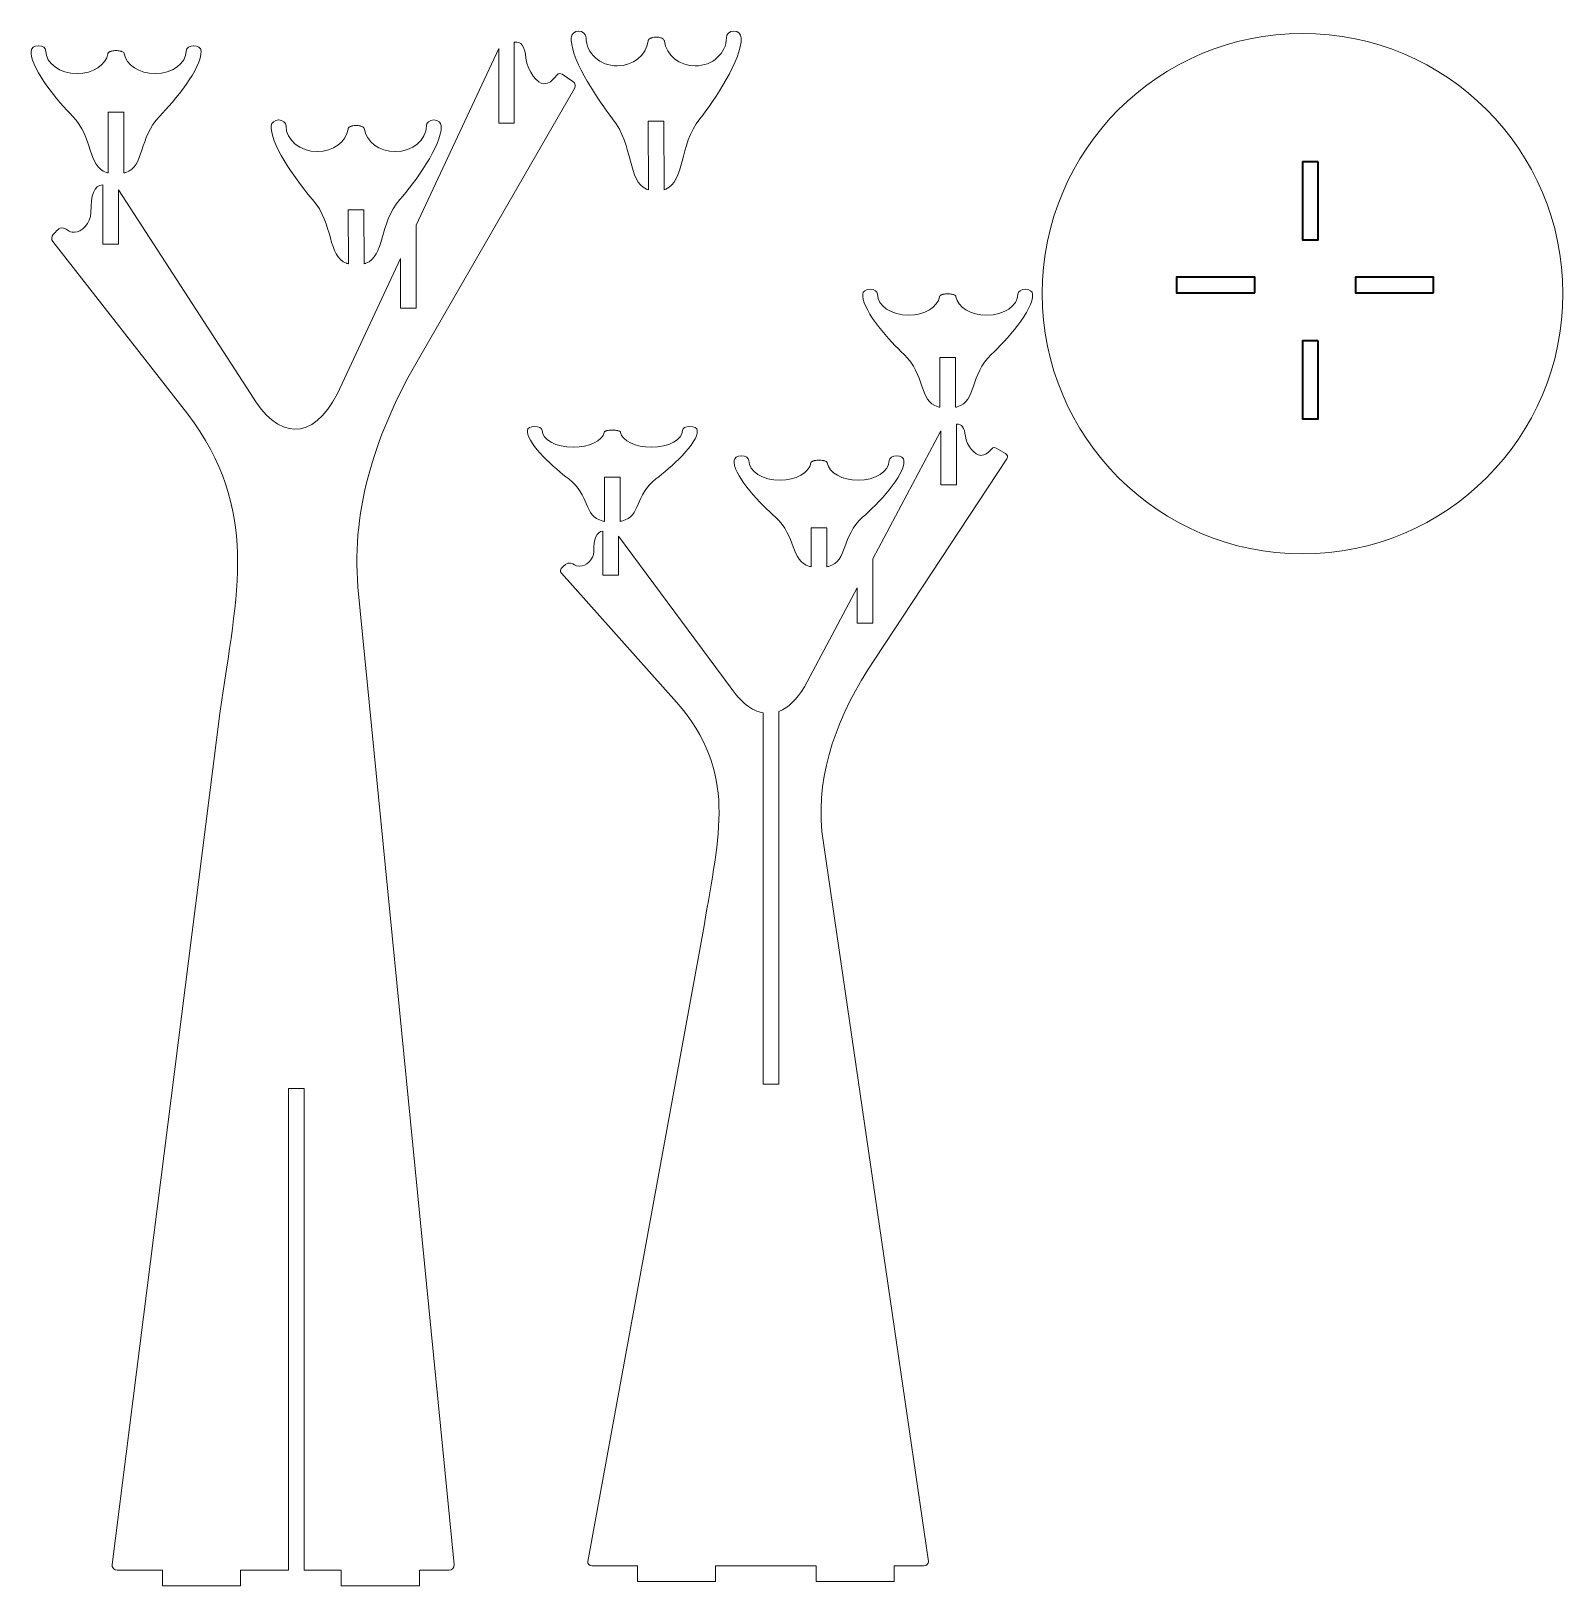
# Model space of a CAD drawing. Header units: millimetres. Extents: x -746 to 725, y -752 to 742.
import ezdxf

# ---------------------------------------------------------------- set-up
doc = ezdxf.new("R2010")
doc.units = ezdxf.units.MM
doc.header["$MEASUREMENT"] = 0
doc.layers.add('layer 1', color=7, linetype='Continuous')

msp = doc.modelspace()

# ---------------------------------------------------------------- linework, layer by layer
at = {"layer": 'layer 1', "color": 250, "lineweight": 5}
msp.add_ellipse((475.1898, 489.814), major_axis=(0, 250), ratio=1, dxfattribs=at)
for points, knots in [([(-153.3836, 732.458), (-153.3849, 732.4862), (-153.3857, 732.5144), (-153.3857, 732.5426), (-153.3857, 732.5426), (-153.3857, 732.7109), (-153.3605, 732.8768), (-153.3132, 733.039), (-153.3132, 733.039), (-153.3132, 733.039), (-153.3066, 733.0612), (-153.3066, 733.0612), (-153.3066, 733.0612), (-153.3066, 733.0612), (-153.3142, 733.0366), (-153.3142, 733.0366), (-153.3142, 733.0366), (-153.3142, 733.0372), (-153.3139, 733.038), (-153.3139, 733.0386), (-153.3139, 733.0386), (-153.3139, 733.0386), (-153.3066, 733.0612), (-153.3066, 733.0612), (-153.3066, 733.0612), (-153.2988, 733.0865), (-153.2906, 733.1117), (-153.2818, 733.1369), (-153.2818, 733.1369), (-153.2818, 733.1369), (-153.2789, 733.145), (-153.2789, 733.145), (-153.2789, 733.145), (-153.268, 733.1758), (-153.2562, 733.2063), (-153.2437, 733.2368), (-153.2437, 733.2368), (-153.2437, 733.2368), (-153.2397, 733.2465), (-153.2397, 733.2465), (-153.2397, 733.2465), (-153.2189, 733.2963), (-153.1958, 733.3456), (-153.1707, 733.3946), (-153.1707, 733.3946), (-153.1707, 733.3946), (-153.1668, 733.4021), (-153.1668, 733.4021), (-153.1668, 733.4021), (-153.1511, 733.4323), (-153.1345, 733.4625), (-153.1173, 733.4925), (-153.1173, 733.4925), (-153.1173, 733.4925), (-153.1124, 733.501), (-153.1124, 733.501), (-153.1124, 733.501), (-153.0655, 733.5816), (-153.0129, 733.6611), (-152.9547, 733.7393), (-152.9547, 733.7393), (-152.9547, 733.7393), (-152.9452, 733.7519), (-152.9452, 733.7519), (-152.9452, 733.7519), (-152.9247, 733.779), (-152.9037, 733.8059), (-152.8819, 733.8328), (-152.8819, 733.8328), (-152.8819, 733.8328), (-152.8734, 733.8432), (-152.8734, 733.8432), (-152.8734, 733.8432), (-152.7839, 733.9526), (-152.6836, 734.0594), (-152.5728, 734.1635), (-152.5728, 734.1635), (-152.5728, 734.1635), (-152.5694, 734.1667), (-152.5694, 734.1667), (-152.5694, 734.1667), (-152.4896, 734.2416), (-152.4043, 734.315), (-152.314, 734.3867), (-152.314, 734.3867), (-152.314, 734.3867), (-152.3102, 734.3895), (-152.3102, 734.3895), (-152.3102, 734.3895), (-152.2771, 734.4157), (-152.2433, 734.4418), (-152.2089, 734.4676), (-152.2089, 734.4676), (-152.2089, 734.4676), (-152.1955, 734.4777), (-152.1955, 734.4777), (-152.1955, 734.4777), (-152.1051, 734.5449), (-152.0103, 734.6107), (-151.911, 734.6748), (-151.911, 734.6748), (-151.911, 734.6748), (-151.8824, 734.6932), (-151.8824, 734.6932), (-151.8824, 734.6932), (-151.848, 734.7151), (-151.813, 734.737), (-151.7776, 734.7585), (-151.7776, 734.7585), (-151.7776, 734.7585), (-151.7655, 734.7659), (-151.7655, 734.7659), (-151.7655, 734.7659), (-151.7013, 734.8048), (-151.6354, 734.843), (-151.568, 734.8806), (-151.568, 734.8806), (-151.568, 734.8806), (-151.4983, 734.9191), (-151.4983, 734.9191), (-151.4983, 734.9191), (-151.4983, 734.9191), (-151.4353, 734.9527), (-151.4353, 734.9527), (-151.4353, 734.9527), (-151.4353, 734.9527), (-151.4146, 734.9636), (-151.4146, 734.9636), (-151.4146, 734.9636), (-151.3777, 734.983), (-151.3404, 735.0021), (-151.3026, 735.0212), (-151.3026, 735.0212), (-151.3026, 735.0212), (-151.275, 735.035), (-151.275, 735.035), (-151.275, 735.035), (-151.275, 735.035), (-151.2089, 735.0677), (-151.2089, 735.0677), (-151.2089, 735.0677), (-151.2089, 735.0677), (-151.134, 735.1035), (-151.134, 735.1035), (-151.134, 735.1035), (-151.134, 735.1035), (-151.1319, 735.1045), (-151.1319, 735.1045), (-151.1319, 735.1045), (-151.1319, 735.1045), (-151.0678, 735.1345), (-151.0678, 735.1345), (-151.0678, 735.1345), (-151.0678, 735.1345), (-151.0318, 735.1508), (-151.0318, 735.1508), (-151.0318, 735.1508), (-150.9949, 735.1676), (-150.9577, 735.1843), (-150.9201, 735.2009), (-150.9201, 735.2009), (-150.9201, 735.2009), (-150.8777, 735.2193), (-150.8777, 735.2193), (-150.8777, 735.2193), (-150.8777, 735.2193), (-150.7709, 735.2646), (-150.7709, 735.2646), (-150.7709, 735.2646), (-150.7709, 735.2646), (-150.7336, 735.28), (-150.7336, 735.28), (-150.7336, 735.28), (-150.6583, 735.311), (-150.5817, 735.3412), (-150.5039, 735.3708), (-150.5039, 735.3708), (-150.5039, 735.3708), (-150.4791, 735.3802), (-150.4791, 735.3802), (-150.4791, 735.3802), (-150.2924, 735.4506), (-150.0985, 735.517), (-149.8983, 735.5792), (-149.8983, 735.5792), (-149.8983, 735.5792), (-149.8637, 735.5898), (-149.8637, 735.5898), (-149.8637, 735.5898), (-149.8245, 735.6019), (-149.7851, 735.6138), (-149.7454, 735.6255), (-149.7454, 735.6255), (-149.7454, 735.6255), (-149.6675, 735.6481), (-149.6675, 735.6481), (-149.6675, 735.6481), (-149.6675, 735.6481), (-149.6169, 735.6627), (-149.6169, 735.6627), (-149.6169, 735.6627), (-148.4401, 735.9954), (-147.0603, 736.187), (-145.5847, 736.187), (-145.5847, 736.187), (-144.1091, 736.187), (-142.7293, 735.9953), (-141.5527, 735.6627), (-141.5527, 735.6627), (-141.5527, 735.6627), (-141.5514, 735.6623), (-141.5514, 735.6623), (-141.5514, 735.6623), (-141.5514, 735.6623), (-141.4781, 735.6412), (-141.4781, 735.6412), (-141.4781, 735.6412), (-141.4781, 735.6412), (-141.4466, 735.632), (-141.4466, 735.632), (-141.4466, 735.632), (-141.0256, 735.5085), (-140.6315, 735.3672), (-140.2695, 735.2096), (-140.2695, 735.2096), (-140.2695, 735.2096), (-140.2651, 735.2077), (-140.2651, 735.2077), (-140.2651, 735.2077), (-140.2142, 735.1856), (-140.1639, 735.163), (-140.1143, 735.1402), (-140.1143, 735.1402), (-140.1143, 735.1402), (-140.1107, 735.1386), (-140.1107, 735.1386), (-140.1107, 735.1386), (-138.9569, 734.6076), (-138.1553, 733.9099), (-137.8849, 733.1291), (-137.8849, 733.1291), (-137.8744, 733.0987), (-137.8647, 733.0682), (-137.8558, 733.0375), (-137.8558, 733.0375), (-137.8088, 732.8757), (-137.7838, 732.7104), (-137.7838, 732.5426), (-137.7838, 732.5426), (-137.7838, 732.5135), (-137.7846, 732.4844), (-137.786, 732.4553), (-137.786, 732.4553), (-137.786, 732.4553), (-137.786, 732.455), (-137.786, 732.455), (-137.786, 732.455), (-136.0313, 719.0355), (-123.4083, 708.6181), (-108.0848, 708.5778), (-108.0848, 708.5778), (-91.56, 708.6211), (-78.1734, 720.7324), (-78.1734, 735.6627), (-78.1734, 735.6627), (-78.1734, 735.6627), (-78.1734, 735.6627), (-78.1734, 735.6627), (-78.1734, 735.6627), (-78.1734, 739.173), (-75.0208, 742.0189), (-71.1334, 742.0189), (-71.1334, 742.0189), (-71.1334, 742.0189), (-71.0939, 742.0184), (-71.0939, 742.0184), (-71.0939, 742.0184), (-71.0939, 742.0184), (-71.0543, 742.0189), (-71.0543, 742.0189), (-71.0543, 742.0189), (-67.1669, 742.0189), (-64.0143, 739.173), (-64.0143, 735.6627), (-64.0143, 735.6627), (-64.0143, 735.6627), (-64.0087, 735.4864), (-64.0087, 735.4864), (-64.0087, 735.4864), (-63.1178, 714.8595), (-89.7604, 675.4133), (-103.7151, 657.7517), (-103.7151, 657.7517), (-123.9881, 632.0952), (-117.9841, 597.6206), (-136.3542, 590.2726), (-136.3542, 590.2726), (-136.3542, 590.2726), (-136.3559, 590.2668), (-136.3559, 590.2668), (-136.3559, 590.2668), (-136.4249, 590.2425), (-136.4942, 590.2179), (-136.5631, 590.1937), (-136.5631, 590.1937), (-137.0204, 590.0159), (-137.4892, 589.8519), (-137.9778, 589.7094), (-137.9778, 589.7094), (-137.9778, 589.7094), (-137.9962, 589.6731), (-137.9962, 589.6731), (-137.9962, 589.6731), (-137.9962, 589.6731), (-137.9962, 589.7039), (-137.9962, 589.7039), (-137.9962, 589.7039), (-138.0226, 589.6957), (-138.0493, 589.6862), (-138.0756, 589.6782), (-138.0756, 589.6782), (-138.0756, 589.6782), (-138.0782, 589.6731), (-138.0782, 589.6731), (-138.0782, 589.6731), (-138.0782, 589.6731), (-138.0782, 589.6778), (-138.0782, 589.6778), (-138.0782, 589.6778), (-138.0782, 589.6778), (-138.0848, 589.6755), (-138.0848, 589.6755), (-138.0848, 589.6755), (-138.0848, 589.6755), (-138.1734, 655.5323), (-138.1734, 655.5323), (-138.1734, 655.5323), (-138.1734, 655.5323), (-138.262, 655.5323), (-138.262, 655.5323), (-138.262, 655.5323), (-138.262, 655.5323), (-153.0848, 655.5323), (-153.0848, 655.5323), (-153.0848, 655.5323), (-153.0848, 655.5323), (-153.1734, 655.5323), (-153.1734, 655.5323), (-153.1734, 655.5323), (-153.1734, 655.5323), (-153.0848, 589.6755), (-153.0848, 589.6755), (-153.0848, 589.6755), (-153.0848, 589.6755), (-153.0914, 589.6778), (-153.0914, 589.6778), (-153.0914, 589.6778), (-153.0914, 589.6778), (-153.0914, 589.6731), (-153.0914, 589.6731), (-153.0914, 589.6731), (-153.0914, 589.6731), (-153.0939, 589.6782), (-153.0939, 589.6782), (-153.0939, 589.6782), (-153.1204, 589.6862), (-153.1469, 589.6957), (-153.1734, 589.7039), (-153.1734, 589.7039), (-153.1734, 589.7039), (-153.1734, 589.6731), (-153.1734, 589.6731), (-153.1734, 589.6731), (-153.1734, 589.6731), (-153.1918, 589.7094), (-153.1918, 589.7094), (-153.1918, 589.7094), (-153.6794, 589.8519), (-154.1474, 590.0159), (-154.6037, 590.1923), (-154.6037, 590.1923), (-154.6728, 590.2169), (-154.7417, 590.2414), (-154.8109, 590.2659), (-154.8109, 590.2659), (-154.8109, 590.2659), (-154.8122, 590.2726), (-154.8122, 590.2726), (-154.8122, 590.2726), (-173.1863, 597.6172), (-167.1803, 632.0938), (-187.4545, 657.7517), (-187.4545, 657.7517), (-200.9016, 674.7711), (-226.1259, 712.0144), (-227.1464, 733.1602), (-227.1464, 733.1602), (-227.1464, 733.1602), (-227.1507, 733.1661), (-227.1507, 733.1661), (-227.1507, 733.1661), (-227.1507, 733.1661), (-227.1495, 733.2185), (-227.1495, 733.2185), (-227.1495, 733.2185), (-227.1856, 733.9944), (-227.1925, 734.754), (-227.1609, 735.4864), (-227.1609, 735.4864), (-227.1609, 735.4864), (-227.1553, 735.6627), (-227.1553, 735.6627), (-227.1553, 735.6627), (-227.1553, 739.173), (-224.0027, 742.0189), (-220.1153, 742.0189), (-220.1153, 742.0189), (-220.1153, 742.0189), (-220.0757, 742.0184), (-220.0757, 742.0184), (-220.0757, 742.0184), (-220.0757, 742.0184), (-220.0362, 742.0189), (-220.0362, 742.0189), (-220.0362, 742.0189), (-216.1488, 742.0189), (-212.9962, 739.173), (-212.9962, 735.6627), (-212.9962, 735.6627), (-212.9962, 735.6627), (-212.9962, 735.6627), (-212.9962, 735.6627), (-212.9962, 735.6627), (-212.9962, 720.7324), (-199.6096, 708.6211), (-183.0848, 708.5778), (-183.0848, 708.5778), (-167.7602, 708.618), (-155.1368, 719.0371), (-153.3836, 732.458)], [0, 0, 0, 0, 0.009090909, 0.009090909, 0.009090909, 0.009090909, 0.018181818, 0.018181818, 0.018181818, 0.018181818, 0.027272727, 0.027272727, 0.027272727, 0.027272727, 0.036363636, 0.036363636, 0.036363636, 0.036363636, 0.045454545, 0.045454545, 0.045454545, 0.045454545, 0.054545455, 0.054545455, 0.054545455, 0.054545455, 0.063636364, 0.063636364, 0.063636364, 0.063636364, 0.072727273, 0.072727273, 0.072727273, 0.072727273, 0.081818182, 0.081818182, 0.081818182, 0.081818182, 0.090909091, 0.090909091, 0.090909091, 0.090909091, 0.1, 0.1, 0.1, 0.1, 0.109090909, 0.109090909, 0.109090909, 0.109090909, 0.118181818, 0.118181818, 0.118181818, 0.118181818, 0.127272727, 0.127272727, 0.127272727, 0.127272727, 0.136363636, 0.136363636, 0.136363636, 0.136363636, 0.145454545, 0.145454545, 0.145454545, 0.145454545, 0.154545455, 0.154545455, 0.154545455, 0.154545455, 0.163636364, 0.163636364, 0.163636364, 0.163636364, 0.172727273, 0.172727273, 0.172727273, 0.172727273, 0.181818182, 0.181818182, 0.181818182, 0.181818182, 0.190909091, 0.190909091, 0.190909091, 0.190909091, 0.2, 0.2, 0.2, 0.2, 0.209090909, 0.209090909, 0.209090909, 0.209090909, 0.218181818, 0.218181818, 0.218181818, 0.218181818, 0.227272727, 0.227272727, 0.227272727, 0.227272727, 0.236363636, 0.236363636, 0.236363636, 0.236363636, 0.245454545, 0.245454545, 0.245454545, 0.245454545, 0.254545455, 0.254545455, 0.254545455, 0.254545455, 0.263636364, 0.263636364, 0.263636364, 0.263636364, 0.272727273, 0.272727273, 0.272727273, 0.272727273, 0.281818182, 0.281818182, 0.281818182, 0.281818182, 0.290909091, 0.290909091, 0.290909091, 0.290909091, 0.3, 0.3, 0.3, 0.3, 0.309090909, 0.309090909, 0.309090909, 0.309090909, 0.318181818, 0.318181818, 0.318181818, 0.318181818, 0.327272727, 0.327272727, 0.327272727, 0.327272727, 0.336363636, 0.336363636, 0.336363636, 0.336363636, 0.345454545, 0.345454545, 0.345454545, 0.345454545, 0.354545455, 0.354545455, 0.354545455, 0.354545455, 0.363636364, 0.363636364, 0.363636364, 0.363636364, 0.372727273, 0.372727273, 0.372727273, 0.372727273, 0.381818182, 0.381818182, 0.381818182, 0.381818182, 0.390909091, 0.390909091, 0.390909091, 0.390909091, 0.4, 0.4, 0.4, 0.4, 0.409090909, 0.409090909, 0.409090909, 0.409090909, 0.418181818, 0.418181818, 0.418181818, 0.418181818, 0.427272727, 0.427272727, 0.427272727, 0.427272727, 0.436363636, 0.436363636, 0.436363636, 0.436363636, 0.445454545, 0.445454545, 0.445454545, 0.445454545, 0.454545455, 0.454545455, 0.454545455, 0.454545455, 0.463636364, 0.463636364, 0.463636364, 0.463636364, 0.472727273, 0.472727273, 0.472727273, 0.472727273, 0.481818182, 0.481818182, 0.481818182, 0.481818182, 0.490909091, 0.490909091, 0.490909091, 0.490909091, 0.5, 0.5, 0.5, 0.5, 0.509090909, 0.509090909, 0.509090909, 0.509090909, 0.518181818, 0.518181818, 0.518181818, 0.518181818, 0.527272727, 0.527272727, 0.527272727, 0.527272727, 0.536363636, 0.536363636, 0.536363636, 0.536363636, 0.545454545, 0.545454545, 0.545454545, 0.545454545, 0.554545455, 0.554545455, 0.554545455, 0.554545455, 0.563636364, 0.563636364, 0.563636364, 0.563636364, 0.572727273, 0.572727273, 0.572727273, 0.572727273, 0.581818182, 0.581818182, 0.581818182, 0.581818182, 0.590909091, 0.590909091, 0.590909091, 0.590909091, 0.6, 0.6, 0.6, 0.6, 0.609090909, 0.609090909, 0.609090909, 0.609090909, 0.618181818, 0.618181818, 0.618181818, 0.618181818, 0.627272727, 0.627272727, 0.627272727, 0.627272727, 0.636363636, 0.636363636, 0.636363636, 0.636363636, 0.645454545, 0.645454545, 0.645454545, 0.645454545, 0.654545455, 0.654545455, 0.654545455, 0.654545455, 0.663636364, 0.663636364, 0.663636364, 0.663636364, 0.672727273, 0.672727273, 0.672727273, 0.672727273, 0.681818182, 0.681818182, 0.681818182, 0.681818182, 0.690909091, 0.690909091, 0.690909091, 0.690909091, 0.7, 0.7, 0.7, 0.7, 0.709090909, 0.709090909, 0.709090909, 0.709090909, 0.718181818, 0.718181818, 0.718181818, 0.718181818, 0.727272727, 0.727272727, 0.727272727, 0.727272727, 0.736363636, 0.736363636, 0.736363636, 0.736363636, 0.745454545, 0.745454545, 0.745454545, 0.745454545, 0.754545455, 0.754545455, 0.754545455, 0.754545455, 0.763636364, 0.763636364, 0.763636364, 0.763636364, 0.772727273, 0.772727273, 0.772727273, 0.772727273, 0.781818182, 0.781818182, 0.781818182, 0.781818182, 0.790909091, 0.790909091, 0.790909091, 0.790909091, 0.8, 0.8, 0.8, 0.8, 0.809090909, 0.809090909, 0.809090909, 0.809090909, 0.818181818, 0.818181818, 0.818181818, 0.818181818, 0.827272727, 0.827272727, 0.827272727, 0.827272727, 0.836363636, 0.836363636, 0.836363636, 0.836363636, 0.845454545, 0.845454545, 0.845454545, 0.845454545, 0.854545455, 0.854545455, 0.854545455, 0.854545455, 0.863636364, 0.863636364, 0.863636364, 0.863636364, 0.872727273, 0.872727273, 0.872727273, 0.872727273, 0.881818182, 0.881818182, 0.881818182, 0.881818182, 0.890909091, 0.890909091, 0.890909091, 0.890909091, 0.9, 0.9, 0.9, 0.9, 0.909090909, 0.909090909, 0.909090909, 0.909090909, 0.918181818, 0.918181818, 0.918181818, 0.918181818, 0.927272727, 0.927272727, 0.927272727, 0.927272727, 0.936363636, 0.936363636, 0.936363636, 0.936363636, 0.945454545, 0.945454545, 0.945454545, 0.945454545, 0.954545455, 0.954545455, 0.954545455, 0.954545455, 0.963636364, 0.963636364, 0.963636364, 0.963636364, 0.972727273, 0.972727273, 0.972727273, 0.972727273, 0.981818182, 0.981818182, 0.981818182, 0.981818182, 0.990909091, 0.990909091, 0.990909091, 0.990909091, 1, 1, 1, 1]), ([(-672.1585, 720.3138), (-672.1598, 720.3365), (-672.1606, 720.3591), (-672.1606, 720.3817), (-672.1606, 720.3817), (-672.1606, 720.5168), (-672.1354, 720.6499), (-672.0881, 720.7801), (-672.0881, 720.7801), (-672.0881, 720.7801), (-672.0815, 720.7979), (-672.0815, 720.7979), (-672.0815, 720.7979), (-672.0815, 720.7979), (-672.0891, 720.7782), (-672.0891, 720.7782), (-672.0891, 720.7782), (-672.0891, 720.7787), (-672.0888, 720.7793), (-672.0888, 720.7798), (-672.0888, 720.7798), (-672.0888, 720.7798), (-672.0815, 720.7979), (-672.0815, 720.7979), (-672.0815, 720.7979), (-672.0737, 720.8183), (-672.0655, 720.8385), (-672.0567, 720.8587), (-672.0567, 720.8587), (-672.0567, 720.8587), (-672.0538, 720.8652), (-672.0538, 720.8652), (-672.0538, 720.8652), (-672.0429, 720.8899), (-672.0311, 720.9144), (-672.0186, 720.9388), (-672.0186, 720.9388), (-672.0186, 720.9388), (-672.0146, 720.9467), (-672.0146, 720.9467), (-672.0146, 720.9467), (-671.9938, 720.9866), (-671.9707, 721.0261), (-671.9456, 721.0655), (-671.9456, 721.0655), (-671.9456, 721.0655), (-671.9417, 721.0715), (-671.9417, 721.0715), (-671.9417, 721.0715), (-671.926, 721.0958), (-671.9094, 721.12), (-671.8922, 721.144), (-671.8922, 721.144), (-671.8922, 721.144), (-671.8873, 721.1509), (-671.8873, 721.1509), (-671.8873, 721.1509), (-671.8404, 721.2156), (-671.7878, 721.2794), (-671.7296, 721.3422), (-671.7296, 721.3422), (-671.7296, 721.3422), (-671.7201, 721.3522), (-671.7201, 721.3522), (-671.7201, 721.3522), (-671.6996, 721.374), (-671.6786, 721.3956), (-671.6568, 721.4172), (-671.6568, 721.4172), (-671.6568, 721.4172), (-671.6483, 721.4256), (-671.6483, 721.4256), (-671.6483, 721.4256), (-671.5588, 721.5134), (-671.4585, 721.599), (-671.3477, 721.6826), (-671.3477, 721.6826), (-671.3477, 721.6826), (-671.3443, 721.6852), (-671.3443, 721.6852), (-671.3443, 721.6852), (-671.2645, 721.7453), (-671.1792, 721.8042), (-671.0889, 721.8617), (-671.0889, 721.8617), (-671.0889, 721.8617), (-671.0851, 721.864), (-671.0851, 721.864), (-671.0851, 721.864), (-671.052, 721.885), (-671.0182, 721.906), (-670.9838, 721.9267), (-670.9838, 721.9267), (-670.9838, 721.9267), (-670.9704, 721.9347), (-670.9704, 721.9347), (-670.9704, 721.9347), (-670.88, 721.9887), (-670.7852, 722.0415), (-670.6859, 722.093), (-670.6859, 722.093), (-670.6859, 722.093), (-670.6573, 722.1077), (-670.6573, 722.1077), (-670.6573, 722.1077), (-670.6229, 722.1253), (-670.5879, 722.1429), (-670.5525, 722.1602), (-670.5525, 722.1602), (-670.5525, 722.1602), (-670.5404, 722.166), (-670.5404, 722.166), (-670.5404, 722.166), (-670.4762, 722.1973), (-670.4103, 722.2279), (-670.3429, 722.2581), (-670.3429, 722.2581), (-670.3429, 722.2581), (-670.2732, 722.289), (-670.2732, 722.289), (-670.2732, 722.289), (-670.2732, 722.289), (-670.2102, 722.316), (-670.2102, 722.316), (-670.2102, 722.316), (-670.2102, 722.316), (-670.1895, 722.3247), (-670.1895, 722.3247), (-670.1895, 722.3247), (-670.1526, 722.3403), (-670.1153, 722.3557), (-670.0775, 722.371), (-670.0775, 722.371), (-670.0775, 722.371), (-670.0499, 722.3821), (-670.0499, 722.3821), (-670.0499, 722.3821), (-670.0499, 722.3821), (-669.9838, 722.4083), (-669.9838, 722.4083), (-669.9838, 722.4083), (-669.9838, 722.4083), (-669.9089, 722.4371), (-669.9089, 722.4371), (-669.9089, 722.4371), (-669.9089, 722.4371), (-669.9068, 722.4378), (-669.9068, 722.4378), (-669.9068, 722.4378), (-669.9068, 722.4378), (-669.8427, 722.4619), (-669.8427, 722.4619), (-669.8427, 722.4619), (-669.8427, 722.4619), (-669.8067, 722.475), (-669.8067, 722.475), (-669.8067, 722.475), (-669.7698, 722.4885), (-669.7326, 722.5019), (-669.695, 722.5152), (-669.695, 722.5152), (-669.695, 722.5152), (-669.6526, 722.5299), (-669.6526, 722.5299), (-669.6526, 722.5299), (-669.6526, 722.5299), (-669.5458, 722.5663), (-669.5458, 722.5663), (-669.5458, 722.5663), (-669.5458, 722.5663), (-669.5085, 722.5787), (-669.5085, 722.5787), (-669.5085, 722.5787), (-669.4332, 722.6036), (-669.3566, 722.6278), (-669.2788, 722.6515), (-669.2788, 722.6515), (-669.2788, 722.6515), (-669.254, 722.6591), (-669.254, 722.6591), (-669.254, 722.6591), (-669.0673, 722.7156), (-668.8734, 722.7689), (-668.6732, 722.8188), (-668.6732, 722.8188), (-668.6732, 722.8188), (-668.6386, 722.8273), (-668.6386, 722.8273), (-668.6386, 722.8273), (-668.5994, 722.837), (-668.56, 722.8466), (-668.5203, 722.856), (-668.5203, 722.856), (-668.5203, 722.856), (-668.4424, 722.8741), (-668.4424, 722.8741), (-668.4424, 722.8741), (-668.4424, 722.8741), (-668.3918, 722.8858), (-668.3918, 722.8858), (-668.3918, 722.8858), (-667.215, 723.1528), (-665.8352, 723.3066), (-664.3596, 723.3066), (-664.3596, 723.3066), (-662.884, 723.3066), (-661.5042, 723.1528), (-660.3276, 722.8858), (-660.3276, 722.8858), (-660.3276, 722.8858), (-660.3263, 722.8855), (-660.3263, 722.8855), (-660.3263, 722.8855), (-660.3263, 722.8855), (-660.253, 722.8686), (-660.253, 722.8686), (-660.253, 722.8686), (-660.253, 722.8686), (-660.2215, 722.8612), (-660.2215, 722.8612), (-660.2215, 722.8612), (-659.8005, 722.7621), (-659.4064, 722.6486), (-659.0444, 722.5222), (-659.0444, 722.5222), (-659.0444, 722.5222), (-659.04, 722.5207), (-659.04, 722.5207), (-659.04, 722.5207), (-658.9891, 722.5029), (-658.9388, 722.4848), (-658.8892, 722.4665), (-658.8892, 722.4665), (-658.8892, 722.4665), (-658.8856, 722.4652), (-658.8856, 722.4652), (-658.8856, 722.4652), (-657.7318, 722.039), (-656.9302, 721.479), (-656.6598, 720.8525), (-656.6598, 720.8525), (-656.6493, 720.828), (-656.6396, 720.8035), (-656.6307, 720.7789), (-656.6307, 720.7789), (-656.5837, 720.6491), (-656.5587, 720.5164), (-656.5587, 720.3817), (-656.5587, 720.3817), (-656.5587, 720.3583), (-656.5595, 720.335), (-656.5609, 720.3117), (-656.5609, 720.3117), (-656.5609, 720.3117), (-656.5609, 720.3114), (-656.5609, 720.3114), (-656.5609, 720.3114), (-654.8062, 709.5411), (-642.1832, 701.1803), (-626.8597, 701.148), (-626.8597, 701.148), (-610.3349, 701.1828), (-596.9483, 710.9031), (-596.9483, 722.8858), (-596.9483, 722.8858), (-596.9483, 722.8858), (-596.9483, 722.8858), (-596.9483, 722.8858), (-596.9483, 722.8858), (-596.9483, 725.7031), (-593.7957, 727.9872), (-589.9083, 727.9872), (-589.9083, 727.9872), (-589.9083, 727.9872), (-589.8688, 727.9868), (-589.8688, 727.9868), (-589.8688, 727.9868), (-589.8688, 727.9868), (-589.8292, 727.9872), (-589.8292, 727.9872), (-589.8292, 727.9872), (-585.9418, 727.9872), (-582.7892, 725.7031), (-582.7892, 722.8858), (-582.7892, 722.8858), (-582.7892, 722.8858), (-582.7836, 722.7444), (-582.7836, 722.7444), (-582.7836, 722.7444), (-581.8927, 706.1896), (-608.5353, 674.5309), (-622.49, 660.356), (-622.49, 660.356), (-642.763, 639.7646), (-636.759, 612.096), (-655.1291, 606.1986), (-655.1291, 606.1986), (-655.1291, 606.1986), (-655.1308, 606.194), (-655.1308, 606.194), (-655.1308, 606.194), (-655.1998, 606.1745), (-655.2691, 606.1547), (-655.338, 606.1353), (-655.338, 606.1353), (-655.7953, 605.9926), (-656.2641, 605.861), (-656.7527, 605.7466), (-656.7527, 605.7466), (-656.7527, 605.7466), (-656.7711, 605.7175), (-656.7711, 605.7175), (-656.7711, 605.7175), (-656.7711, 605.7175), (-656.7711, 605.7422), (-656.7711, 605.7422), (-656.7711, 605.7422), (-656.7975, 605.7356), (-656.8242, 605.728), (-656.8505, 605.7216), (-656.8505, 605.7216), (-656.8505, 605.7216), (-656.8531, 605.7175), (-656.8531, 605.7175), (-656.8531, 605.7175), (-656.8531, 605.7175), (-656.8531, 605.7213), (-656.8531, 605.7213), (-656.8531, 605.7213), (-656.8531, 605.7213), (-656.8597, 605.7194), (-656.8597, 605.7194), (-656.8597, 605.7194), (-656.8597, 605.7194), (-656.8597, 664.3017), (-656.8597, 664.3017), (-656.8597, 664.3017), (-656.8597, 664.3017), (-656.9483, 664.3017), (-656.9483, 664.3017), (-656.9483, 664.3017), (-656.9483, 664.3017), (-671.7711, 664.3017), (-671.7711, 664.3017), (-671.7711, 664.3017), (-671.7711, 664.3017), (-671.8597, 664.3017), (-671.8597, 664.3017), (-671.8597, 664.3017), (-671.8597, 664.3017), (-671.8597, 605.7194), (-671.8597, 605.7194), (-671.8597, 605.7194), (-671.8597, 605.7194), (-671.8663, 605.7213), (-671.8663, 605.7213), (-671.8663, 605.7213), (-671.8663, 605.7213), (-671.8663, 605.7175), (-671.8663, 605.7175), (-671.8663, 605.7175), (-671.8663, 605.7175), (-671.8688, 605.7216), (-671.8688, 605.7216), (-671.8688, 605.7216), (-671.8953, 605.728), (-671.9218, 605.7356), (-671.9483, 605.7422), (-671.9483, 605.7422), (-671.9483, 605.7422), (-671.9483, 605.7175), (-671.9483, 605.7175), (-671.9483, 605.7175), (-671.9483, 605.7175), (-671.9667, 605.7466), (-671.9667, 605.7466), (-671.9667, 605.7466), (-672.4543, 605.861), (-672.9223, 605.9926), (-673.3786, 606.1342), (-673.3786, 606.1342), (-673.4477, 606.1539), (-673.5166, 606.1736), (-673.5858, 606.1933), (-673.5858, 606.1933), (-673.5858, 606.1933), (-673.5871, 606.1986), (-673.5871, 606.1986), (-673.5871, 606.1986), (-691.9612, 612.0933), (-685.9552, 639.7635), (-706.2294, 660.356), (-706.2294, 660.356), (-719.6765, 674.0155), (-744.9008, 703.9061), (-745.9213, 720.8774), (-745.9213, 720.8774), (-745.9213, 720.8774), (-745.9256, 720.8821), (-745.9256, 720.8821), (-745.9256, 720.8821), (-745.9256, 720.8821), (-745.9244, 720.9242), (-745.9244, 720.9242), (-745.9244, 720.9242), (-745.9605, 721.5469), (-745.9674, 722.1566), (-745.9358, 722.7444), (-745.9358, 722.7444), (-745.9358, 722.7444), (-745.9302, 722.8858), (-745.9302, 722.8858), (-745.9302, 722.8858), (-745.9302, 725.7031), (-742.7776, 727.9872), (-738.8902, 727.9872), (-738.8902, 727.9872), (-738.8902, 727.9872), (-738.8506, 727.9868), (-738.8506, 727.9868), (-738.8506, 727.9868), (-738.8506, 727.9868), (-738.8111, 727.9872), (-738.8111, 727.9872), (-738.8111, 727.9872), (-734.9237, 727.9872), (-731.7711, 725.7031), (-731.7711, 722.8858), (-731.7711, 722.8858), (-731.7711, 722.8858), (-731.7711, 722.8858), (-731.7711, 722.8858), (-731.7711, 722.8858), (-731.7711, 710.9031), (-718.3845, 701.1828), (-701.8597, 701.148), (-701.8597, 701.148), (-686.5351, 701.1803), (-673.9117, 709.5425), (-672.1585, 720.3138)], [0, 0, 0, 0, 0.009090909, 0.009090909, 0.009090909, 0.009090909, 0.018181818, 0.018181818, 0.018181818, 0.018181818, 0.027272727, 0.027272727, 0.027272727, 0.027272727, 0.036363636, 0.036363636, 0.036363636, 0.036363636, 0.045454545, 0.045454545, 0.045454545, 0.045454545, 0.054545455, 0.054545455, 0.054545455, 0.054545455, 0.063636364, 0.063636364, 0.063636364, 0.063636364, 0.072727273, 0.072727273, 0.072727273, 0.072727273, 0.081818182, 0.081818182, 0.081818182, 0.081818182, 0.090909091, 0.090909091, 0.090909091, 0.090909091, 0.1, 0.1, 0.1, 0.1, 0.109090909, 0.109090909, 0.109090909, 0.109090909, 0.118181818, 0.118181818, 0.118181818, 0.118181818, 0.127272727, 0.127272727, 0.127272727, 0.127272727, 0.136363636, 0.136363636, 0.136363636, 0.136363636, 0.145454545, 0.145454545, 0.145454545, 0.145454545, 0.154545455, 0.154545455, 0.154545455, 0.154545455, 0.163636364, 0.163636364, 0.163636364, 0.163636364, 0.172727273, 0.172727273, 0.172727273, 0.172727273, 0.181818182, 0.181818182, 0.181818182, 0.181818182, 0.190909091, 0.190909091, 0.190909091, 0.190909091, 0.2, 0.2, 0.2, 0.2, 0.209090909, 0.209090909, 0.209090909, 0.209090909, 0.218181818, 0.218181818, 0.218181818, 0.218181818, 0.227272727, 0.227272727, 0.227272727, 0.227272727, 0.236363636, 0.236363636, 0.236363636, 0.236363636, 0.245454545, 0.245454545, 0.245454545, 0.245454545, 0.254545455, 0.254545455, 0.254545455, 0.254545455, 0.263636364, 0.263636364, 0.263636364, 0.263636364, 0.272727273, 0.272727273, 0.272727273, 0.272727273, 0.281818182, 0.281818182, 0.281818182, 0.281818182, 0.290909091, 0.290909091, 0.290909091, 0.290909091, 0.3, 0.3, 0.3, 0.3, 0.309090909, 0.309090909, 0.309090909, 0.309090909, 0.318181818, 0.318181818, 0.318181818, 0.318181818, 0.327272727, 0.327272727, 0.327272727, 0.327272727, 0.336363636, 0.336363636, 0.336363636, 0.336363636, 0.345454545, 0.345454545, 0.345454545, 0.345454545, 0.354545455, 0.354545455, 0.354545455, 0.354545455, 0.363636364, 0.363636364, 0.363636364, 0.363636364, 0.372727273, 0.372727273, 0.372727273, 0.372727273, 0.381818182, 0.381818182, 0.381818182, 0.381818182, 0.390909091, 0.390909091, 0.390909091, 0.390909091, 0.4, 0.4, 0.4, 0.4, 0.409090909, 0.409090909, 0.409090909, 0.409090909, 0.418181818, 0.418181818, 0.418181818, 0.418181818, 0.427272727, 0.427272727, 0.427272727, 0.427272727, 0.436363636, 0.436363636, 0.436363636, 0.436363636, 0.445454545, 0.445454545, 0.445454545, 0.445454545, 0.454545455, 0.454545455, 0.454545455, 0.454545455, 0.463636364, 0.463636364, 0.463636364, 0.463636364, 0.472727273, 0.472727273, 0.472727273, 0.472727273, 0.481818182, 0.481818182, 0.481818182, 0.481818182, 0.490909091, 0.490909091, 0.490909091, 0.490909091, 0.5, 0.5, 0.5, 0.5, 0.509090909, 0.509090909, 0.509090909, 0.509090909, 0.518181818, 0.518181818, 0.518181818, 0.518181818, 0.527272727, 0.527272727, 0.527272727, 0.527272727, 0.536363636, 0.536363636, 0.536363636, 0.536363636, 0.545454545, 0.545454545, 0.545454545, 0.545454545, 0.554545455, 0.554545455, 0.554545455, 0.554545455, 0.563636364, 0.563636364, 0.563636364, 0.563636364, 0.572727273, 0.572727273, 0.572727273, 0.572727273, 0.581818182, 0.581818182, 0.581818182, 0.581818182, 0.590909091, 0.590909091, 0.590909091, 0.590909091, 0.6, 0.6, 0.6, 0.6, 0.609090909, 0.609090909, 0.609090909, 0.609090909, 0.618181818, 0.618181818, 0.618181818, 0.618181818, 0.627272727, 0.627272727, 0.627272727, 0.627272727, 0.636363636, 0.636363636, 0.636363636, 0.636363636, 0.645454545, 0.645454545, 0.645454545, 0.645454545, 0.654545455, 0.654545455, 0.654545455, 0.654545455, 0.663636364, 0.663636364, 0.663636364, 0.663636364, 0.672727273, 0.672727273, 0.672727273, 0.672727273, 0.681818182, 0.681818182, 0.681818182, 0.681818182, 0.690909091, 0.690909091, 0.690909091, 0.690909091, 0.7, 0.7, 0.7, 0.7, 0.709090909, 0.709090909, 0.709090909, 0.709090909, 0.718181818, 0.718181818, 0.718181818, 0.718181818, 0.727272727, 0.727272727, 0.727272727, 0.727272727, 0.736363636, 0.736363636, 0.736363636, 0.736363636, 0.745454545, 0.745454545, 0.745454545, 0.745454545, 0.754545455, 0.754545455, 0.754545455, 0.754545455, 0.763636364, 0.763636364, 0.763636364, 0.763636364, 0.772727273, 0.772727273, 0.772727273, 0.772727273, 0.781818182, 0.781818182, 0.781818182, 0.781818182, 0.790909091, 0.790909091, 0.790909091, 0.790909091, 0.8, 0.8, 0.8, 0.8, 0.809090909, 0.809090909, 0.809090909, 0.809090909, 0.818181818, 0.818181818, 0.818181818, 0.818181818, 0.827272727, 0.827272727, 0.827272727, 0.827272727, 0.836363636, 0.836363636, 0.836363636, 0.836363636, 0.845454545, 0.845454545, 0.845454545, 0.845454545, 0.854545455, 0.854545455, 0.854545455, 0.854545455, 0.863636364, 0.863636364, 0.863636364, 0.863636364, 0.872727273, 0.872727273, 0.872727273, 0.872727273, 0.881818182, 0.881818182, 0.881818182, 0.881818182, 0.890909091, 0.890909091, 0.890909091, 0.890909091, 0.9, 0.9, 0.9, 0.9, 0.909090909, 0.909090909, 0.909090909, 0.909090909, 0.918181818, 0.918181818, 0.918181818, 0.918181818, 0.927272727, 0.927272727, 0.927272727, 0.927272727, 0.936363636, 0.936363636, 0.936363636, 0.936363636, 0.945454545, 0.945454545, 0.945454545, 0.945454545, 0.954545455, 0.954545455, 0.954545455, 0.954545455, 0.963636364, 0.963636364, 0.963636364, 0.963636364, 0.972727273, 0.972727273, 0.972727273, 0.972727273, 0.981818182, 0.981818182, 0.981818182, 0.981818182, 0.990909091, 0.990909091, 0.990909091, 0.990909091, 1, 1, 1, 1]), ([(-544.8422, -736.5199), (-544.8422, -736.5199), (-544.8422, -746.5199), (-544.8422, -746.5199), (-544.8422, -746.5199), (-544.8422, -746.5199), (-544.8422, -751.5199), (-544.8422, -751.5199), (-544.8422, -751.5199), (-544.8422, -751.5199), (-619.8421, -751.5199), (-619.8421, -751.5199), (-619.8421, -751.5199), (-619.8421, -751.5199), (-619.8421, -746.5199), (-619.8421, -746.5199), (-619.8421, -746.5199), (-619.8421, -746.5199), (-619.8421, -736.5199), (-619.8421, -736.5199), (-619.8421, -736.5199), (-619.8421, -736.5199), (-663.2089, -736.5199), (-663.2089, -736.5199), (-663.2089, -736.5199), (-666.2198, -736.5199), (-668.5477, -733.8784), (-668.1692, -730.8914), (-668.1692, -730.8914), (-668.1692, -730.8914), (-564.5839, 86.5925), (-564.5839, 86.5925), (-564.5839, 86.5925), (-547.7991, 204.1995), (-526.3695, 282.5284), (-595.5916, 374.1181), (-595.5916, 374.1181), (-595.5916, 374.1181), (-725.1094, 540.0135), (-725.1094, 540.0135), (-725.1094, 540.0135), (-726.6633, 542.0038), (-726.4893, 544.8404), (-724.7038, 546.6259), (-724.7038, 546.6259), (-722.0016, 549.3281), (-719.3108, 553.6645), (-714.93, 552.8569), (-714.93, 552.8569), (-710.5492, 552.0493), (-711.0476, 548.815), (-704.354, 548.815), (-704.354, 548.815), (-697.6604, 548.815), (-688.5886, 557.3478), (-688.5886, 567.8693), (-688.5886, 567.8693), (-688.5886, 584.2761), (-685.4874, 594.0367), (-677.1434, 594.1863), (-677.1434, 594.1863), (-677.1434, 594.1863), (-677.1434, 537.4247), (-677.1434, 537.4247), (-677.1434, 537.4247), (-677.1434, 537.4247), (-662.1434, 537.4247), (-662.1434, 537.4247), (-662.1434, 537.4247), (-662.1434, 537.4247), (-662.1434, 589.6006), (-662.1434, 589.6006), (-662.1434, 589.6006), (-662.1434, 589.6006), (-535.1941, 393.8502), (-535.1941, 393.8502), (-535.1941, 393.8502), (-509.1425, 348.7274), (-475.3818, 347.5562), (-451.8288, 393.8502), (-451.8288, 393.8502), (-451.8288, 393.8502), (-391.1905, 523.6374), (-391.1905, 523.6374), (-391.1905, 523.6374), (-391.1905, 523.6374), (-391.1905, 475.7797), (-391.1905, 475.7797), (-391.1905, 475.7797), (-391.1905, 475.7797), (-376.1905, 475.7797), (-376.1905, 475.7797), (-376.1905, 475.7797), (-376.1905, 475.7797), (-376.1905, 555.7427), (-376.1905, 555.7427), (-376.1905, 555.7427), (-376.1905, 555.7427), (-296.898, 725.4565), (-296.898, 725.4565), (-296.898, 725.4565), (-296.898, 725.4565), (-296.898, 653.4177), (-296.898, 653.4177), (-296.898, 653.4177), (-296.898, 653.4177), (-281.898, 653.4177), (-281.898, 653.4177), (-281.898, 653.4177), (-281.898, 679.0965), (-281.898, 713.3488), (-281.898, 731.5214), (-281.898, 731.5214), (-275.0639, 731.7181), (-271.9745, 728.3229), (-270.7019, 715.9591), (-270.7019, 715.9591), (-269.3726, 703.0447), (-258.9676, 691.359), (-253.8288, 691.359), (-253.8288, 691.359), (-242.6802, 691.359), (-242.1866, 704.7806), (-235.9397, 700.5741), (-235.9397, 700.5741), (-235.9397, 700.5741), (-225.5321, 693.5658), (-225.5321, 693.5658), (-225.5321, 693.5658), (-223.3526, 692.0982), (-222.681, 689.194), (-223.9947, 686.9185), (-223.9947, 686.9185), (-223.9947, 686.9185), (-372.7612, 429.2472), (-372.7612, 429.2472), (-372.7612, 429.2472), (-414.4438, 357.0507), (-438.4342, 285.4842), (-432.0967, 207.8043), (-432.0967, 207.8043), (-432.0967, 207.8043), (-339.6145, -731.0297), (-339.6145, -731.0297), (-339.6145, -731.0297), (-339.3248, -733.9707), (-341.6352, -736.5199), (-344.5904, -736.5199), (-344.5904, -736.5199), (-344.5904, -736.5199), (-373.0662, -736.5199), (-373.0662, -736.5199), (-373.0662, -736.5199), (-373.0662, -736.5199), (-373.0662, -746.5199), (-373.0662, -746.5199), (-373.0662, -746.5199), (-373.0662, -746.5199), (-373.0662, -751.5199), (-373.0662, -751.5199), (-373.0662, -751.5199), (-373.0662, -751.5199), (-448.0661, -751.5199), (-448.0661, -751.5199), (-448.0661, -751.5199), (-448.0661, -751.5199), (-448.0661, -746.5199), (-448.0661, -746.5199), (-448.0661, -746.5199), (-448.0661, -746.5199), (-448.0661, -736.5199), (-448.0661, -736.5199), (-448.0661, -736.5199), (-448.0661, -736.5199), (-483.8572, -736.5199), (-483.8572, -736.5199), (-483.8572, -736.5199), (-483.8572, -736.5199), (-483.8572, -273.798), (-483.8572, -273.798), (-483.8572, -273.798), (-483.8572, -273.798), (-498.8572, -273.798), (-498.8572, -273.798), (-498.8572, -273.798), (-498.8572, -273.798), (-498.8572, -736.5199), (-498.8572, -736.5199), (-498.8572, -736.5199), (-498.8572, -736.5199), (-544.8422, -736.5199), (-544.8422, -736.5199)], [0, 0, 0, 0, 0.020833333, 0.020833333, 0.020833333, 0.020833333, 0.041666667, 0.041666667, 0.041666667, 0.041666667, 0.0625, 0.0625, 0.0625, 0.0625, 0.083333333, 0.083333333, 0.083333333, 0.083333333, 0.104166667, 0.104166667, 0.104166667, 0.104166667, 0.125, 0.125, 0.125, 0.125, 0.145833333, 0.145833333, 0.145833333, 0.145833333, 0.166666667, 0.166666667, 0.166666667, 0.166666667, 0.1875, 0.1875, 0.1875, 0.1875, 0.208333333, 0.208333333, 0.208333333, 0.208333333, 0.229166667, 0.229166667, 0.229166667, 0.229166667, 0.25, 0.25, 0.25, 0.25, 0.270833333, 0.270833333, 0.270833333, 0.270833333, 0.291666667, 0.291666667, 0.291666667, 0.291666667, 0.3125, 0.3125, 0.3125, 0.3125, 0.333333333, 0.333333333, 0.333333333, 0.333333333, 0.354166667, 0.354166667, 0.354166667, 0.354166667, 0.375, 0.375, 0.375, 0.375, 0.395833333, 0.395833333, 0.395833333, 0.395833333, 0.416666667, 0.416666667, 0.416666667, 0.416666667, 0.4375, 0.4375, 0.4375, 0.4375, 0.458333333, 0.458333333, 0.458333333, 0.458333333, 0.479166667, 0.479166667, 0.479166667, 0.479166667, 0.5, 0.5, 0.5, 0.5, 0.520833333, 0.520833333, 0.520833333, 0.520833333, 0.541666667, 0.541666667, 0.541666667, 0.541666667, 0.5625, 0.5625, 0.5625, 0.5625, 0.583333333, 0.583333333, 0.583333333, 0.583333333, 0.604166667, 0.604166667, 0.604166667, 0.604166667, 0.625, 0.625, 0.625, 0.625, 0.645833333, 0.645833333, 0.645833333, 0.645833333, 0.666666667, 0.666666667, 0.666666667, 0.666666667, 0.6875, 0.6875, 0.6875, 0.6875, 0.708333333, 0.708333333, 0.708333333, 0.708333333, 0.729166667, 0.729166667, 0.729166667, 0.729166667, 0.75, 0.75, 0.75, 0.75, 0.770833333, 0.770833333, 0.770833333, 0.770833333, 0.791666667, 0.791666667, 0.791666667, 0.791666667, 0.8125, 0.8125, 0.8125, 0.8125, 0.833333333, 0.833333333, 0.833333333, 0.833333333, 0.854166667, 0.854166667, 0.854166667, 0.854166667, 0.875, 0.875, 0.875, 0.875, 0.895833333, 0.895833333, 0.895833333, 0.895833333, 0.916666667, 0.916666667, 0.916666667, 0.916666667, 0.9375, 0.9375, 0.9375, 0.9375, 0.958333333, 0.958333333, 0.958333333, 0.958333333, 0.979166667, 0.979166667, 0.979166667, 0.979166667, 1, 1, 1, 1]), ([(-441.5147, 647.959), (-441.516, 647.9823), (-441.5168, 648.0089), (-441.5168, 648.0344), (-441.5168, 648.0344), (-441.5168, 648.1875), (-441.4916, 648.3391), (-441.4443, 648.486), (-441.4443, 648.486), (-441.4443, 648.486), (-441.4377, 648.5061), (-441.4377, 648.5061), (-441.4377, 648.5061), (-441.4377, 648.5061), (-441.4453, 648.4832), (-441.4453, 648.4832), (-441.4453, 648.4832), (-441.4453, 648.484), (-441.445, 648.4844), (-441.445, 648.4856), (-441.445, 648.4856), (-441.445, 648.4856), (-441.4377, 648.5061), (-441.4377, 648.5061), (-441.4377, 648.5061), (-441.4299, 648.5285), (-441.4217, 648.5515), (-441.4129, 648.5726), (-441.4129, 648.5726), (-441.4129, 648.5726), (-441.41, 648.581), (-441.41, 648.581), (-441.41, 648.581), (-441.3991, 648.609), (-441.3873, 648.6373), (-441.3748, 648.6653), (-441.3748, 648.6653), (-441.3748, 648.6653), (-441.3708, 648.6733), (-441.3708, 648.6733), (-441.3708, 648.6733), (-441.35, 648.7188), (-441.3269, 648.7638), (-441.3018, 648.8074), (-441.3018, 648.8074), (-441.3018, 648.8074), (-441.2979, 648.8149), (-441.2979, 648.8149), (-441.2979, 648.8149), (-441.2822, 648.8425), (-441.2656, 648.8701), (-441.2484, 648.8972), (-441.2484, 648.8972), (-441.2484, 648.8972), (-441.2435, 648.9043), (-441.2435, 648.9043), (-441.2435, 648.9043), (-441.1966, 648.9771), (-441.144, 649.0495), (-441.0858, 649.1197), (-441.0858, 649.1197), (-441.0858, 649.1197), (-441.0763, 649.133), (-441.0763, 649.133), (-441.0763, 649.133), (-441.0558, 649.156), (-441.0348, 649.1818), (-441.013, 649.2052), (-441.013, 649.2052), (-441.013, 649.2052), (-441.0045, 649.215), (-441.0045, 649.215), (-441.0045, 649.215), (-440.915, 649.3143), (-440.8147, 649.4116), (-440.7039, 649.5048), (-440.7039, 649.5048), (-440.7039, 649.5048), (-440.7005, 649.5077), (-440.7005, 649.5077), (-440.7005, 649.5077), (-440.6207, 649.5772), (-440.5354, 649.6444), (-440.4451, 649.7079), (-440.4451, 649.7079), (-440.4451, 649.7079), (-440.4413, 649.7112), (-440.4413, 649.7112), (-440.4413, 649.7112), (-440.4082, 649.7338), (-440.3744, 649.7585), (-440.34, 649.7811), (-440.34, 649.7811), (-440.34, 649.7811), (-440.3266, 649.7909), (-440.3266, 649.7909), (-440.3266, 649.7909), (-440.2362, 649.8513), (-440.1414, 649.9115), (-440.0421, 649.969), (-440.0421, 649.969), (-440.0421, 649.969), (-440.0135, 649.9865), (-440.0135, 649.9865), (-440.0135, 649.9865), (-439.9791, 650.0062), (-439.9441, 650.0255), (-439.9087, 650.0448), (-439.9087, 650.0448), (-439.9087, 650.0448), (-439.8966, 650.0526), (-439.8966, 650.0526), (-439.8966, 650.0526), (-439.8324, 650.088), (-439.7665, 650.1225), (-439.6991, 650.1558), (-439.6991, 650.1558), (-439.6991, 650.1558), (-439.6294, 650.1895), (-439.6294, 650.1895), (-439.6294, 650.1895), (-439.6294, 650.1895), (-439.5664, 650.2214), (-439.5664, 650.2214), (-439.5664, 650.2214), (-439.5664, 650.2214), (-439.5457, 650.2319), (-439.5457, 650.2319), (-439.5457, 650.2319), (-439.5088, 650.2486), (-439.4715, 650.2663), (-439.4337, 650.2849), (-439.4337, 650.2849), (-439.4337, 650.2849), (-439.4061, 650.2957), (-439.4061, 650.2957), (-439.4061, 650.2957), (-439.4061, 650.2957), (-439.34, 650.3265), (-439.34, 650.3265), (-439.34, 650.3265), (-439.34, 650.3265), (-439.2651, 650.3574), (-439.2651, 650.3574), (-439.2651, 650.3574), (-439.2651, 650.3574), (-439.263, 650.3587), (-439.263, 650.3587), (-439.263, 650.3587), (-439.263, 650.3587), (-439.1989, 650.3866), (-439.1989, 650.3866), (-439.1989, 650.3866), (-439.1989, 650.3866), (-439.1629, 650.401), (-439.1629, 650.401), (-439.1629, 650.401), (-439.126, 650.4172), (-439.0888, 650.4323), (-439.0512, 650.4457), (-439.0512, 650.4457), (-439.0512, 650.4457), (-439.0088, 650.4628), (-439.0088, 650.4628), (-439.0088, 650.4628), (-439.0088, 650.4628), (-438.902, 650.506), (-438.902, 650.506), (-438.902, 650.506), (-438.902, 650.506), (-438.8647, 650.5189), (-438.8647, 650.5189), (-438.8647, 650.5189), (-438.7894, 650.5474), (-438.7128, 650.5745), (-438.635, 650.6007), (-438.635, 650.6007), (-438.635, 650.6007), (-438.6102, 650.6095), (-438.6102, 650.6095), (-438.6102, 650.6095), (-438.4235, 650.6735), (-438.2296, 650.7328), (-438.0294, 650.7897), (-438.0294, 650.7897), (-438.0294, 650.7897), (-437.9948, 650.7998), (-437.9948, 650.7998), (-437.9948, 650.7998), (-437.9556, 650.8113), (-437.9162, 650.8208), (-437.8765, 650.8314), (-437.8765, 650.8314), (-437.8765, 650.8314), (-437.7986, 650.8524), (-437.7986, 650.8524), (-437.7986, 650.8524), (-437.7986, 650.8524), (-437.748, 650.8656), (-437.748, 650.8656), (-437.748, 650.8656), (-436.5712, 651.1684), (-435.1914, 651.3423), (-433.7158, 651.3423), (-433.7158, 651.3423), (-432.2402, 651.3423), (-430.8604, 651.1684), (-429.6838, 650.8656), (-429.6838, 650.8656), (-429.6838, 650.8656), (-429.6825, 650.8648), (-429.6825, 650.8648), (-429.6825, 650.8648), (-429.6825, 650.8648), (-429.6092, 650.8469), (-429.6092, 650.8469), (-429.6092, 650.8469), (-429.6092, 650.8469), (-429.5777, 650.8387), (-429.5777, 650.8387), (-429.5777, 650.8387), (-429.1567, 650.726), (-428.7626, 650.5974), (-428.4006, 650.4546), (-428.4006, 650.4546), (-428.4006, 650.4546), (-428.3962, 650.4539), (-428.3962, 650.4539), (-428.3962, 650.4539), (-428.3453, 650.4327), (-428.295, 650.4132), (-428.2454, 650.391), (-428.2454, 650.391), (-428.2454, 650.391), (-428.2418, 650.3905), (-428.2418, 650.3905), (-428.2418, 650.3905), (-427.088, 649.9099), (-426.2864, 649.2747), (-426.016, 648.5667), (-426.016, 648.5667), (-426.0055, 648.5393), (-425.9958, 648.5116), (-425.9869, 648.4844), (-425.9869, 648.4844), (-425.9399, 648.3383), (-425.9149, 648.1875), (-425.9149, 648.0344), (-425.9149, 648.0344), (-425.9149, 648.0077), (-425.9157, 647.9823), (-425.9171, 647.9563), (-425.9171, 647.9563), (-425.9171, 647.9563), (-425.9171, 647.9558), (-425.9171, 647.9558), (-425.9171, 647.9558), (-424.1624, 635.7792), (-411.5394, 626.3272), (-396.2159, 626.2913), (-396.2159, 626.2913), (-379.6911, 626.3311), (-366.3045, 637.3201), (-366.3045, 650.8656), (-366.3045, 650.8656), (-366.3045, 650.8656), (-366.3045, 650.8656), (-366.3045, 650.8656), (-366.3045, 650.8656), (-366.3045, 654.0512), (-363.1519, 656.633), (-359.2645, 656.633), (-359.2645, 656.633), (-359.2645, 656.633), (-359.225, 656.6324), (-359.225, 656.6324), (-359.225, 656.6324), (-359.225, 656.6324), (-359.1854, 656.633), (-359.1854, 656.633), (-359.1854, 656.633), (-355.298, 656.633), (-352.1454, 654.0512), (-352.1454, 650.8656), (-352.1454, 650.8656), (-352.1454, 650.8656), (-352.1398, 650.7059), (-352.1398, 650.7059), (-352.1398, 650.7059), (-351.2489, 631.9909), (-377.8915, 596.1997), (-391.8462, 580.1751), (-391.8462, 580.1751), (-412.1192, 556.8968), (-406.1152, 525.6163), (-424.4853, 518.949), (-424.4853, 518.949), (-424.4853, 518.949), (-424.487, 518.9442), (-424.487, 518.9442), (-424.487, 518.9442), (-424.556, 518.9214), (-424.6253, 518.8989), (-424.6942, 518.8772), (-424.6942, 518.8772), (-425.1515, 518.7172), (-425.6203, 518.5669), (-426.1089, 518.437), (-426.1089, 518.437), (-426.1089, 518.437), (-426.1273, 518.4051), (-426.1273, 518.4051), (-426.1273, 518.4051), (-426.1273, 518.4051), (-426.1273, 518.4337), (-426.1273, 518.4337), (-426.1273, 518.4337), (-426.1537, 518.4246), (-426.1804, 518.4178), (-426.2067, 518.41), (-426.2067, 518.41), (-426.2067, 518.41), (-426.2093, 518.4051), (-426.2093, 518.4051), (-426.2093, 518.4051), (-426.2093, 518.4051), (-426.2093, 518.41), (-426.2093, 518.41), (-426.2093, 518.41), (-426.2093, 518.41), (-426.2159, 518.4076), (-426.2159, 518.4076), (-426.2159, 518.4076), (-426.2159, 518.4076), (-426.3045, 570.3096), (-426.3045, 570.3096), (-426.3045, 570.3096), (-426.3045, 570.3096), (-426.3931, 570.3096), (-426.3931, 570.3096), (-426.3931, 570.3096), (-426.3931, 570.3096), (-441.2159, 570.3096), (-441.2159, 570.3096), (-441.2159, 570.3096), (-441.2159, 570.3096), (-441.3045, 570.3096), (-441.3045, 570.3096), (-441.3045, 570.3096), (-441.3045, 570.3096), (-441.2159, 518.4076), (-441.2159, 518.4076), (-441.2159, 518.4076), (-441.2159, 518.4076), (-441.2225, 518.41), (-441.2225, 518.41), (-441.2225, 518.41), (-441.2225, 518.41), (-441.2225, 518.4051), (-441.2225, 518.4051), (-441.2225, 518.4051), (-441.2225, 518.4051), (-441.225, 518.41), (-441.225, 518.41), (-441.225, 518.41), (-441.2515, 518.4178), (-441.278, 518.4246), (-441.3045, 518.4337), (-441.3045, 518.4337), (-441.3045, 518.4337), (-441.3045, 518.4051), (-441.3045, 518.4051), (-441.3045, 518.4051), (-441.3045, 518.4051), (-441.3229, 518.437), (-441.3229, 518.437), (-441.3229, 518.437), (-441.8105, 518.5669), (-442.2785, 518.7172), (-442.7348, 518.8768), (-442.7348, 518.8768), (-442.8039, 518.8973), (-442.8728, 518.9203), (-442.942, 518.9434), (-442.942, 518.9434), (-442.942, 518.9434), (-442.9433, 518.949), (-442.9433, 518.949), (-442.9433, 518.949), (-461.3174, 525.6125), (-455.3114, 556.8944), (-475.5856, 580.1751), (-475.5856, 580.1751), (-489.0327, 595.6178), (-514.257, 629.4086), (-515.2775, 648.5954), (-515.2775, 648.5954), (-515.2775, 648.5954), (-515.2818, 648.5996), (-515.2818, 648.5996), (-515.2818, 648.5996), (-515.2818, 648.5996), (-515.2806, 648.6477), (-515.2806, 648.6477), (-515.2806, 648.6477), (-515.3167, 649.3524), (-515.3236, 650.0409), (-515.292, 650.7059), (-515.292, 650.7059), (-515.292, 650.7059), (-515.2864, 650.8656), (-515.2864, 650.8656), (-515.2864, 650.8656), (-515.2864, 654.0512), (-512.1338, 656.633), (-508.2464, 656.633), (-508.2464, 656.633), (-508.2464, 656.633), (-508.2068, 656.6324), (-508.2068, 656.6324), (-508.2068, 656.6324), (-508.2068, 656.6324), (-508.1673, 656.633), (-508.1673, 656.633), (-508.1673, 656.633), (-504.2799, 656.633), (-501.1273, 654.0512), (-501.1273, 650.8656), (-501.1273, 650.8656), (-501.1273, 650.8656), (-501.1273, 650.8656), (-501.1273, 650.8656), (-501.1273, 650.8656), (-501.1273, 637.3201), (-487.7407, 626.3311), (-471.2159, 626.2913), (-471.2159, 626.2913), (-455.8913, 626.3272), (-443.2679, 635.7804), (-441.5147, 647.959)], [0, 0, 0, 0, 0.009090909, 0.009090909, 0.009090909, 0.009090909, 0.018181818, 0.018181818, 0.018181818, 0.018181818, 0.027272727, 0.027272727, 0.027272727, 0.027272727, 0.036363636, 0.036363636, 0.036363636, 0.036363636, 0.045454545, 0.045454545, 0.045454545, 0.045454545, 0.054545455, 0.054545455, 0.054545455, 0.054545455, 0.063636364, 0.063636364, 0.063636364, 0.063636364, 0.072727273, 0.072727273, 0.072727273, 0.072727273, 0.081818182, 0.081818182, 0.081818182, 0.081818182, 0.090909091, 0.090909091, 0.090909091, 0.090909091, 0.1, 0.1, 0.1, 0.1, 0.109090909, 0.109090909, 0.109090909, 0.109090909, 0.118181818, 0.118181818, 0.118181818, 0.118181818, 0.127272727, 0.127272727, 0.127272727, 0.127272727, 0.136363636, 0.136363636, 0.136363636, 0.136363636, 0.145454545, 0.145454545, 0.145454545, 0.145454545, 0.154545455, 0.154545455, 0.154545455, 0.154545455, 0.163636364, 0.163636364, 0.163636364, 0.163636364, 0.172727273, 0.172727273, 0.172727273, 0.172727273, 0.181818182, 0.181818182, 0.181818182, 0.181818182, 0.190909091, 0.190909091, 0.190909091, 0.190909091, 0.2, 0.2, 0.2, 0.2, 0.209090909, 0.209090909, 0.209090909, 0.209090909, 0.218181818, 0.218181818, 0.218181818, 0.218181818, 0.227272727, 0.227272727, 0.227272727, 0.227272727, 0.236363636, 0.236363636, 0.236363636, 0.236363636, 0.245454545, 0.245454545, 0.245454545, 0.245454545, 0.254545455, 0.254545455, 0.254545455, 0.254545455, 0.263636364, 0.263636364, 0.263636364, 0.263636364, 0.272727273, 0.272727273, 0.272727273, 0.272727273, 0.281818182, 0.281818182, 0.281818182, 0.281818182, 0.290909091, 0.290909091, 0.290909091, 0.290909091, 0.3, 0.3, 0.3, 0.3, 0.309090909, 0.309090909, 0.309090909, 0.309090909, 0.318181818, 0.318181818, 0.318181818, 0.318181818, 0.327272727, 0.327272727, 0.327272727, 0.327272727, 0.336363636, 0.336363636, 0.336363636, 0.336363636, 0.345454545, 0.345454545, 0.345454545, 0.345454545, 0.354545455, 0.354545455, 0.354545455, 0.354545455, 0.363636364, 0.363636364, 0.363636364, 0.363636364, 0.372727273, 0.372727273, 0.372727273, 0.372727273, 0.381818182, 0.381818182, 0.381818182, 0.381818182, 0.390909091, 0.390909091, 0.390909091, 0.390909091, 0.4, 0.4, 0.4, 0.4, 0.409090909, 0.409090909, 0.409090909, 0.409090909, 0.418181818, 0.418181818, 0.418181818, 0.418181818, 0.427272727, 0.427272727, 0.427272727, 0.427272727, 0.436363636, 0.436363636, 0.436363636, 0.436363636, 0.445454545, 0.445454545, 0.445454545, 0.445454545, 0.454545455, 0.454545455, 0.454545455, 0.454545455, 0.463636364, 0.463636364, 0.463636364, 0.463636364, 0.472727273, 0.472727273, 0.472727273, 0.472727273, 0.481818182, 0.481818182, 0.481818182, 0.481818182, 0.490909091, 0.490909091, 0.490909091, 0.490909091, 0.5, 0.5, 0.5, 0.5, 0.509090909, 0.509090909, 0.509090909, 0.509090909, 0.518181818, 0.518181818, 0.518181818, 0.518181818, 0.527272727, 0.527272727, 0.527272727, 0.527272727, 0.536363636, 0.536363636, 0.536363636, 0.536363636, 0.545454545, 0.545454545, 0.545454545, 0.545454545, 0.554545455, 0.554545455, 0.554545455, 0.554545455, 0.563636364, 0.563636364, 0.563636364, 0.563636364, 0.572727273, 0.572727273, 0.572727273, 0.572727273, 0.581818182, 0.581818182, 0.581818182, 0.581818182, 0.590909091, 0.590909091, 0.590909091, 0.590909091, 0.6, 0.6, 0.6, 0.6, 0.609090909, 0.609090909, 0.609090909, 0.609090909, 0.618181818, 0.618181818, 0.618181818, 0.618181818, 0.627272727, 0.627272727, 0.627272727, 0.627272727, 0.636363636, 0.636363636, 0.636363636, 0.636363636, 0.645454545, 0.645454545, 0.645454545, 0.645454545, 0.654545455, 0.654545455, 0.654545455, 0.654545455, 0.663636364, 0.663636364, 0.663636364, 0.663636364, 0.672727273, 0.672727273, 0.672727273, 0.672727273, 0.681818182, 0.681818182, 0.681818182, 0.681818182, 0.690909091, 0.690909091, 0.690909091, 0.690909091, 0.7, 0.7, 0.7, 0.7, 0.709090909, 0.709090909, 0.709090909, 0.709090909, 0.718181818, 0.718181818, 0.718181818, 0.718181818, 0.727272727, 0.727272727, 0.727272727, 0.727272727, 0.736363636, 0.736363636, 0.736363636, 0.736363636, 0.745454545, 0.745454545, 0.745454545, 0.745454545, 0.754545455, 0.754545455, 0.754545455, 0.754545455, 0.763636364, 0.763636364, 0.763636364, 0.763636364, 0.772727273, 0.772727273, 0.772727273, 0.772727273, 0.781818182, 0.781818182, 0.781818182, 0.781818182, 0.790909091, 0.790909091, 0.790909091, 0.790909091, 0.8, 0.8, 0.8, 0.8, 0.809090909, 0.809090909, 0.809090909, 0.809090909, 0.818181818, 0.818181818, 0.818181818, 0.818181818, 0.827272727, 0.827272727, 0.827272727, 0.827272727, 0.836363636, 0.836363636, 0.836363636, 0.836363636, 0.845454545, 0.845454545, 0.845454545, 0.845454545, 0.854545455, 0.854545455, 0.854545455, 0.854545455, 0.863636364, 0.863636364, 0.863636364, 0.863636364, 0.872727273, 0.872727273, 0.872727273, 0.872727273, 0.881818182, 0.881818182, 0.881818182, 0.881818182, 0.890909091, 0.890909091, 0.890909091, 0.890909091, 0.9, 0.9, 0.9, 0.9, 0.909090909, 0.909090909, 0.909090909, 0.909090909, 0.918181818, 0.918181818, 0.918181818, 0.918181818, 0.927272727, 0.927272727, 0.927272727, 0.927272727, 0.936363636, 0.936363636, 0.936363636, 0.936363636, 0.945454545, 0.945454545, 0.945454545, 0.945454545, 0.954545455, 0.954545455, 0.954545455, 0.954545455, 0.963636364, 0.963636364, 0.963636364, 0.963636364, 0.972727273, 0.972727273, 0.972727273, 0.972727273, 0.981818182, 0.981818182, 0.981818182, 0.981818182, 0.990909091, 0.990909091, 0.990909091, 0.990909091, 1, 1, 1, 1]), ([(126.5322, 486.9009), (126.5309, 486.9219), (126.5301, 486.9428), (126.5301, 486.9639), (126.5301, 486.9639), (126.5301, 487.0891), (126.5553, 487.2125), (126.6026, 487.3333), (126.6026, 487.3333), (126.6026, 487.3333), (126.6092, 487.3497), (126.6092, 487.3497), (126.6092, 487.3497), (126.6092, 487.3497), (126.6016, 487.3315), (126.6016, 487.3315), (126.6016, 487.3315), (126.6016, 487.3319), (126.6019, 487.3325), (126.6019, 487.333), (126.6019, 487.333), (126.6019, 487.333), (126.6092, 487.3497), (126.6092, 487.3497), (126.6092, 487.3497), (126.617, 487.3686), (126.6252, 487.3874), (126.634, 487.4061), (126.634, 487.4061), (126.634, 487.4061), (126.6369, 487.4122), (126.6369, 487.4122), (126.6369, 487.4122), (126.6478, 487.4351), (126.6596, 487.4578), (126.6721, 487.4804), (126.6721, 487.4804), (126.6721, 487.4804), (126.6761, 487.4877), (126.6761, 487.4877), (126.6761, 487.4877), (126.6969, 487.5247), (126.72, 487.5614), (126.7451, 487.5979), (126.7451, 487.5979), (126.7451, 487.5979), (126.749, 487.6035), (126.749, 487.6035), (126.749, 487.6035), (126.7647, 487.626), (126.7813, 487.6484), (126.7985, 487.6707), (126.7985, 487.6707), (126.7985, 487.6707), (126.8034, 487.6771), (126.8034, 487.6771), (126.8034, 487.6771), (126.8503, 487.737), (126.9029, 487.7962), (126.9611, 487.8544), (126.9611, 487.8544), (126.9611, 487.8544), (126.9706, 487.8638), (126.9706, 487.8638), (126.9706, 487.8638), (126.9911, 487.884), (127.0121, 487.904), (127.0339, 487.924), (127.0339, 487.924), (127.0339, 487.924), (127.0424, 487.9317), (127.0424, 487.9317), (127.0424, 487.9317), (127.1319, 488.0132), (127.2322, 488.0926), (127.343, 488.1701), (127.343, 488.1701), (127.343, 488.1701), (127.3464, 488.1725), (127.3464, 488.1725), (127.3464, 488.1725), (127.4262, 488.2282), (127.5115, 488.2828), (127.6018, 488.3362), (127.6018, 488.3362), (127.6018, 488.3362), (127.6056, 488.3383), (127.6056, 488.3383), (127.6056, 488.3383), (127.6387, 488.3578), (127.6725, 488.3772), (127.7069, 488.3964), (127.7069, 488.3964), (127.7069, 488.3964), (127.7203, 488.4039), (127.7203, 488.4039), (127.7203, 488.4039), (127.8107, 488.4539), (127.9055, 488.5029), (128.0048, 488.5506), (128.0048, 488.5506), (128.0048, 488.5506), (128.0334, 488.5643), (128.0334, 488.5643), (128.0334, 488.5643), (128.0678, 488.5806), (128.1028, 488.5969), (128.1382, 488.6129), (128.1382, 488.6129), (128.1382, 488.6129), (128.1503, 488.6184), (128.1503, 488.6184), (128.1503, 488.6184), (128.2145, 488.6473), (128.2804, 488.6757), (128.3478, 488.7038), (128.3478, 488.7038), (128.3478, 488.7038), (128.4175, 488.7324), (128.4175, 488.7324), (128.4175, 488.7324), (128.4175, 488.7324), (128.4805, 488.7574), (128.4805, 488.7574), (128.4805, 488.7574), (128.4805, 488.7574), (128.5012, 488.7655), (128.5012, 488.7655), (128.5012, 488.7655), (128.5381, 488.78), (128.5754, 488.7942), (128.6132, 488.8084), (128.6132, 488.8084), (128.6132, 488.8084), (128.6408, 488.8187), (128.6408, 488.8187), (128.6408, 488.8187), (128.6408, 488.8187), (128.7069, 488.843), (128.7069, 488.843), (128.7069, 488.843), (128.7069, 488.843), (128.7818, 488.8697), (128.7818, 488.8697), (128.7818, 488.8697), (128.7818, 488.8697), (128.7839, 488.8704), (128.7839, 488.8704), (128.7839, 488.8704), (128.7839, 488.8704), (128.848, 488.8927), (128.848, 488.8927), (128.848, 488.8927), (128.848, 488.8927), (128.884, 488.9049), (128.884, 488.9049), (128.884, 488.9049), (128.9209, 488.9174), (128.9581, 488.9298), (128.9957, 488.9421), (128.9957, 488.9421), (128.9957, 488.9421), (129.0381, 488.9558), (129.0381, 488.9558), (129.0381, 488.9558), (129.0381, 488.9558), (129.1449, 488.9895), (129.1449, 488.9895), (129.1449, 488.9895), (129.1449, 488.9895), (129.1822, 489.001), (129.1822, 489.001), (129.1822, 489.001), (129.2575, 489.0241), (129.3341, 489.0466), (129.4119, 489.0685), (129.4119, 489.0685), (129.4119, 489.0685), (129.4367, 489.0755), (129.4367, 489.0755), (129.4367, 489.0755), (129.6234, 489.1279), (129.8173, 489.1774), (130.0175, 489.2236), (130.0175, 489.2236), (130.0175, 489.2236), (130.0521, 489.2315), (130.0521, 489.2315), (130.0521, 489.2315), (130.0913, 489.2405), (130.1307, 489.2494), (130.1704, 489.2581), (130.1704, 489.2581), (130.1704, 489.2581), (130.2483, 489.2749), (130.2483, 489.2749), (130.2483, 489.2749), (130.2483, 489.2749), (130.2989, 489.2858), (130.2989, 489.2858), (130.2989, 489.2858), (131.4757, 489.5334), (132.8555, 489.6759), (134.3311, 489.6759), (134.3311, 489.6759), (135.8067, 489.6759), (137.1865, 489.5333), (138.3631, 489.2858), (138.3631, 489.2858), (138.3631, 489.2858), (138.3644, 489.2855), (138.3644, 489.2855), (138.3644, 489.2855), (138.3644, 489.2855), (138.4377, 489.2698), (138.4377, 489.2698), (138.4377, 489.2698), (138.4377, 489.2698), (138.4692, 489.2629), (138.4692, 489.2629), (138.4692, 489.2629), (138.8902, 489.1711), (139.2843, 489.0658), (139.6463, 488.9486), (139.6463, 488.9486), (139.6463, 488.9486), (139.6507, 488.9472), (139.6507, 488.9472), (139.6507, 488.9472), (139.7016, 488.9307), (139.7519, 488.9139), (139.8015, 488.8969), (139.8015, 488.8969), (139.8015, 488.8969), (139.8051, 488.8957), (139.8051, 488.8957), (139.8051, 488.8957), (140.9589, 488.5006), (141.7605, 487.9813), (142.0309, 487.4003), (142.0309, 487.4003), (142.0414, 487.3777), (142.0511, 487.355), (142.06, 487.3321), (142.06, 487.3321), (142.107, 487.2117), (142.132, 487.0887), (142.132, 486.9639), (142.132, 486.9639), (142.132, 486.9422), (142.1312, 486.9205), (142.1298, 486.8989), (142.1298, 486.8989), (142.1298, 486.8989), (142.1298, 486.8986), (142.1298, 486.8986), (142.1298, 486.8986), (143.8845, 476.912), (156.5075, 469.1595), (171.831, 469.1295), (171.831, 469.1295), (188.3558, 469.1617), (201.7424, 478.1748), (201.7424, 489.2858), (201.7424, 489.2858), (201.7424, 489.2858), (201.7424, 489.2858), (201.7424, 489.2858), (201.7424, 489.2858), (201.7424, 491.8981), (204.895, 494.016), (208.7824, 494.016), (208.7824, 494.016), (208.7824, 494.016), (208.8219, 494.0156), (208.8219, 494.0156), (208.8219, 494.0156), (208.8219, 494.0156), (208.8615, 494.016), (208.8615, 494.016), (208.8615, 494.016), (212.7489, 494.016), (215.9015, 491.8981), (215.9015, 489.2858), (215.9015, 489.2858), (215.9015, 489.2858), (215.9071, 489.1546), (215.9071, 489.1546), (215.9071, 489.1546), (216.798, 473.8042), (190.1554, 444.4488), (176.2007, 431.3053), (176.2007, 431.3053), (155.9277, 412.2119), (161.9317, 386.5564), (143.5616, 381.088), (143.5616, 381.088), (143.5616, 381.088), (143.5599, 381.0837), (143.5599, 381.0837), (143.5599, 381.0837), (143.4909, 381.0657), (143.4216, 381.0473), (143.3527, 381.0293), (143.3527, 381.0293), (142.8954, 380.897), (142.4266, 380.7749), (141.938, 380.6689), (141.938, 380.6689), (141.938, 380.6689), (141.9196, 380.6419), (141.9196, 380.6419), (141.9196, 380.6419), (141.9196, 380.6419), (141.9196, 380.6648), (141.9196, 380.6648), (141.9196, 380.6648), (141.8932, 380.6587), (141.8665, 380.6516), (141.8402, 380.6457), (141.8402, 380.6457), (141.8402, 380.6457), (141.8376, 380.6419), (141.8376, 380.6419), (141.8376, 380.6419), (141.8376, 380.6419), (141.8376, 380.6454), (141.8376, 380.6454), (141.8376, 380.6454), (141.8376, 380.6454), (141.831, 380.6436), (141.831, 380.6436), (141.831, 380.6436), (141.831, 380.6436), (141.7424, 428.5882), (141.7424, 428.5882), (141.7424, 428.5882), (141.7424, 428.5882), (141.6538, 428.5882), (141.6538, 428.5882), (141.6538, 428.5882), (141.6538, 428.5882), (126.831, 428.5882), (126.831, 428.5882), (126.831, 428.5882), (126.831, 428.5882), (126.7424, 428.5882), (126.7424, 428.5882), (126.7424, 428.5882), (126.7424, 428.5882), (126.831, 380.6436), (126.831, 380.6436), (126.831, 380.6436), (126.831, 380.6436), (126.8244, 380.6454), (126.8244, 380.6454), (126.8244, 380.6454), (126.8244, 380.6454), (126.8244, 380.6419), (126.8244, 380.6419), (126.8244, 380.6419), (126.8244, 380.6419), (126.8219, 380.6457), (126.8219, 380.6457), (126.8219, 380.6457), (126.7954, 380.6516), (126.7689, 380.6587), (126.7424, 380.6648), (126.7424, 380.6648), (126.7424, 380.6648), (126.7424, 380.6419), (126.7424, 380.6419), (126.7424, 380.6419), (126.7424, 380.6419), (126.724, 380.6689), (126.724, 380.6689), (126.724, 380.6689), (126.2364, 380.7749), (125.7684, 380.897), (125.3121, 381.0283), (125.3121, 381.0283), (125.243, 381.0466), (125.1741, 381.0648), (125.1049, 381.0831), (125.1049, 381.0831), (125.1049, 381.0831), (125.1036, 381.088), (125.1036, 381.088), (125.1036, 381.088), (106.7295, 386.5538), (112.7355, 412.2109), (92.4613, 431.3053), (92.4613, 431.3053), (79.0142, 443.9709), (53.7899, 471.6869), (52.7694, 487.4235), (52.7694, 487.4235), (52.7694, 487.4235), (52.7651, 487.4278), (52.7651, 487.4278), (52.7651, 487.4278), (52.7651, 487.4278), (52.7663, 487.4669), (52.7663, 487.4669), (52.7663, 487.4669), (52.7302, 488.0442), (52.7233, 488.6096), (52.7549, 489.1546), (52.7549, 489.1546), (52.7549, 489.1546), (52.7605, 489.2858), (52.7605, 489.2858), (52.7605, 489.2858), (52.7605, 491.8981), (55.9131, 494.016), (59.8005, 494.016), (59.8005, 494.016), (59.8005, 494.016), (59.8401, 494.0156), (59.8401, 494.0156), (59.8401, 494.0156), (59.8401, 494.0156), (59.8796, 494.016), (59.8796, 494.016), (59.8796, 494.016), (63.767, 494.016), (66.9196, 491.8981), (66.9196, 489.2858), (66.9196, 489.2858), (66.9196, 489.2858), (66.9196, 489.2858), (66.9196, 489.2858), (66.9196, 489.2858), (66.9196, 478.1748), (80.3062, 469.1617), (96.831, 469.1295), (96.831, 469.1295), (112.1556, 469.1594), (124.779, 476.9132), (126.5322, 486.9009)], [0, 0, 0, 0, 0.009090909, 0.009090909, 0.009090909, 0.009090909, 0.018181818, 0.018181818, 0.018181818, 0.018181818, 0.027272727, 0.027272727, 0.027272727, 0.027272727, 0.036363636, 0.036363636, 0.036363636, 0.036363636, 0.045454545, 0.045454545, 0.045454545, 0.045454545, 0.054545455, 0.054545455, 0.054545455, 0.054545455, 0.063636364, 0.063636364, 0.063636364, 0.063636364, 0.072727273, 0.072727273, 0.072727273, 0.072727273, 0.081818182, 0.081818182, 0.081818182, 0.081818182, 0.090909091, 0.090909091, 0.090909091, 0.090909091, 0.1, 0.1, 0.1, 0.1, 0.109090909, 0.109090909, 0.109090909, 0.109090909, 0.118181818, 0.118181818, 0.118181818, 0.118181818, 0.127272727, 0.127272727, 0.127272727, 0.127272727, 0.136363636, 0.136363636, 0.136363636, 0.136363636, 0.145454545, 0.145454545, 0.145454545, 0.145454545, 0.154545455, 0.154545455, 0.154545455, 0.154545455, 0.163636364, 0.163636364, 0.163636364, 0.163636364, 0.172727273, 0.172727273, 0.172727273, 0.172727273, 0.181818182, 0.181818182, 0.181818182, 0.181818182, 0.190909091, 0.190909091, 0.190909091, 0.190909091, 0.2, 0.2, 0.2, 0.2, 0.209090909, 0.209090909, 0.209090909, 0.209090909, 0.218181818, 0.218181818, 0.218181818, 0.218181818, 0.227272727, 0.227272727, 0.227272727, 0.227272727, 0.236363636, 0.236363636, 0.236363636, 0.236363636, 0.245454545, 0.245454545, 0.245454545, 0.245454545, 0.254545455, 0.254545455, 0.254545455, 0.254545455, 0.263636364, 0.263636364, 0.263636364, 0.263636364, 0.272727273, 0.272727273, 0.272727273, 0.272727273, 0.281818182, 0.281818182, 0.281818182, 0.281818182, 0.290909091, 0.290909091, 0.290909091, 0.290909091, 0.3, 0.3, 0.3, 0.3, 0.309090909, 0.309090909, 0.309090909, 0.309090909, 0.318181818, 0.318181818, 0.318181818, 0.318181818, 0.327272727, 0.327272727, 0.327272727, 0.327272727, 0.336363636, 0.336363636, 0.336363636, 0.336363636, 0.345454545, 0.345454545, 0.345454545, 0.345454545, 0.354545455, 0.354545455, 0.354545455, 0.354545455, 0.363636364, 0.363636364, 0.363636364, 0.363636364, 0.372727273, 0.372727273, 0.372727273, 0.372727273, 0.381818182, 0.381818182, 0.381818182, 0.381818182, 0.390909091, 0.390909091, 0.390909091, 0.390909091, 0.4, 0.4, 0.4, 0.4, 0.409090909, 0.409090909, 0.409090909, 0.409090909, 0.418181818, 0.418181818, 0.418181818, 0.418181818, 0.427272727, 0.427272727, 0.427272727, 0.427272727, 0.436363636, 0.436363636, 0.436363636, 0.436363636, 0.445454545, 0.445454545, 0.445454545, 0.445454545, 0.454545455, 0.454545455, 0.454545455, 0.454545455, 0.463636364, 0.463636364, 0.463636364, 0.463636364, 0.472727273, 0.472727273, 0.472727273, 0.472727273, 0.481818182, 0.481818182, 0.481818182, 0.481818182, 0.490909091, 0.490909091, 0.490909091, 0.490909091, 0.5, 0.5, 0.5, 0.5, 0.509090909, 0.509090909, 0.509090909, 0.509090909, 0.518181818, 0.518181818, 0.518181818, 0.518181818, 0.527272727, 0.527272727, 0.527272727, 0.527272727, 0.536363636, 0.536363636, 0.536363636, 0.536363636, 0.545454545, 0.545454545, 0.545454545, 0.545454545, 0.554545455, 0.554545455, 0.554545455, 0.554545455, 0.563636364, 0.563636364, 0.563636364, 0.563636364, 0.572727273, 0.572727273, 0.572727273, 0.572727273, 0.581818182, 0.581818182, 0.581818182, 0.581818182, 0.590909091, 0.590909091, 0.590909091, 0.590909091, 0.6, 0.6, 0.6, 0.6, 0.609090909, 0.609090909, 0.609090909, 0.609090909, 0.618181818, 0.618181818, 0.618181818, 0.618181818, 0.627272727, 0.627272727, 0.627272727, 0.627272727, 0.636363636, 0.636363636, 0.636363636, 0.636363636, 0.645454545, 0.645454545, 0.645454545, 0.645454545, 0.654545455, 0.654545455, 0.654545455, 0.654545455, 0.663636364, 0.663636364, 0.663636364, 0.663636364, 0.672727273, 0.672727273, 0.672727273, 0.672727273, 0.681818182, 0.681818182, 0.681818182, 0.681818182, 0.690909091, 0.690909091, 0.690909091, 0.690909091, 0.7, 0.7, 0.7, 0.7, 0.709090909, 0.709090909, 0.709090909, 0.709090909, 0.718181818, 0.718181818, 0.718181818, 0.718181818, 0.727272727, 0.727272727, 0.727272727, 0.727272727, 0.736363636, 0.736363636, 0.736363636, 0.736363636, 0.745454545, 0.745454545, 0.745454545, 0.745454545, 0.754545455, 0.754545455, 0.754545455, 0.754545455, 0.763636364, 0.763636364, 0.763636364, 0.763636364, 0.772727273, 0.772727273, 0.772727273, 0.772727273, 0.781818182, 0.781818182, 0.781818182, 0.781818182, 0.790909091, 0.790909091, 0.790909091, 0.790909091, 0.8, 0.8, 0.8, 0.8, 0.809090909, 0.809090909, 0.809090909, 0.809090909, 0.818181818, 0.818181818, 0.818181818, 0.818181818, 0.827272727, 0.827272727, 0.827272727, 0.827272727, 0.836363636, 0.836363636, 0.836363636, 0.836363636, 0.845454545, 0.845454545, 0.845454545, 0.845454545, 0.854545455, 0.854545455, 0.854545455, 0.854545455, 0.863636364, 0.863636364, 0.863636364, 0.863636364, 0.872727273, 0.872727273, 0.872727273, 0.872727273, 0.881818182, 0.881818182, 0.881818182, 0.881818182, 0.890909091, 0.890909091, 0.890909091, 0.890909091, 0.9, 0.9, 0.9, 0.9, 0.909090909, 0.909090909, 0.909090909, 0.909090909, 0.918181818, 0.918181818, 0.918181818, 0.918181818, 0.927272727, 0.927272727, 0.927272727, 0.927272727, 0.936363636, 0.936363636, 0.936363636, 0.936363636, 0.945454545, 0.945454545, 0.945454545, 0.945454545, 0.954545455, 0.954545455, 0.954545455, 0.954545455, 0.963636364, 0.963636364, 0.963636364, 0.963636364, 0.972727273, 0.972727273, 0.972727273, 0.972727273, 0.981818182, 0.981818182, 0.981818182, 0.981818182, 0.990909091, 0.990909091, 0.990909091, 0.990909091, 1, 1, 1, 1]), ([(-195.5538, 356.5473), (-195.5551, 356.5643), (-195.5559, 356.5811), (-195.5559, 356.5981), (-195.5559, 356.5981), (-195.5559, 356.6988), (-195.5307, 356.7981), (-195.4834, 356.8953), (-195.4834, 356.8953), (-195.4834, 356.8953), (-195.4768, 356.9085), (-195.4768, 356.9085), (-195.4768, 356.9085), (-195.4768, 356.9085), (-195.4844, 356.8938), (-195.4844, 356.8938), (-195.4844, 356.8938), (-195.4844, 356.8942), (-195.4841, 356.8947), (-195.4841, 356.895), (-195.4841, 356.895), (-195.4841, 356.895), (-195.4768, 356.9085), (-195.4768, 356.9085), (-195.4768, 356.9085), (-195.469, 356.9237), (-195.4608, 356.9388), (-195.452, 356.9539), (-195.452, 356.9539), (-195.452, 356.9539), (-195.4491, 356.9588), (-195.4491, 356.9588), (-195.4491, 356.9588), (-195.4382, 356.9772), (-195.4264, 356.9955), (-195.4139, 357.0137), (-195.4139, 357.0137), (-195.4139, 357.0137), (-195.4099, 357.0195), (-195.4099, 357.0195), (-195.4099, 357.0195), (-195.3891, 357.0493), (-195.366, 357.0789), (-195.3409, 357.1082), (-195.3409, 357.1082), (-195.3409, 357.1082), (-195.337, 357.1127), (-195.337, 357.1127), (-195.337, 357.1127), (-195.3213, 357.1308), (-195.3047, 357.1489), (-195.2875, 357.1668), (-195.2875, 357.1668), (-195.2875, 357.1668), (-195.2826, 357.172), (-195.2826, 357.172), (-195.2826, 357.172), (-195.2357, 357.2202), (-195.1831, 357.2678), (-195.1249, 357.3146), (-195.1249, 357.3146), (-195.1249, 357.3146), (-195.1154, 357.3221), (-195.1154, 357.3221), (-195.1154, 357.3221), (-195.0949, 357.3384), (-195.0739, 357.3545), (-195.0521, 357.3706), (-195.0521, 357.3706), (-195.0521, 357.3706), (-195.0436, 357.3769), (-195.0436, 357.3769), (-195.0436, 357.3769), (-194.9541, 357.4424), (-194.8538, 357.5063), (-194.743, 357.5686), (-194.743, 357.5686), (-194.743, 357.5686), (-194.7396, 357.5706), (-194.7396, 357.5706), (-194.7396, 357.5706), (-194.6598, 357.6154), (-194.5745, 357.6593), (-194.4842, 357.7023), (-194.4842, 357.7023), (-194.4842, 357.7023), (-194.4804, 357.704), (-194.4804, 357.704), (-194.4804, 357.704), (-194.4473, 357.7197), (-194.4135, 357.7353), (-194.3791, 357.7508), (-194.3791, 357.7508), (-194.3791, 357.7508), (-194.3657, 357.7568), (-194.3657, 357.7568), (-194.3657, 357.7568), (-194.2753, 357.7971), (-194.1805, 357.8364), (-194.0812, 357.8749), (-194.0812, 357.8749), (-194.0812, 357.8749), (-194.0526, 357.8858), (-194.0526, 357.8858), (-194.0526, 357.8858), (-194.0182, 357.899), (-193.9832, 357.912), (-193.9478, 357.925), (-193.9478, 357.925), (-193.9478, 357.925), (-193.9357, 357.9293), (-193.9357, 357.9293), (-193.9357, 357.9293), (-193.8715, 357.9527), (-193.8056, 357.9755), (-193.7382, 357.9981), (-193.7382, 357.9981), (-193.7382, 357.9981), (-193.6685, 358.0211), (-193.6685, 358.0211), (-193.6685, 358.0211), (-193.6685, 358.0211), (-193.6055, 358.0412), (-193.6055, 358.0412), (-193.6055, 358.0412), (-193.6055, 358.0412), (-193.5848, 358.0478), (-193.5848, 358.0478), (-193.5848, 358.0478), (-193.5479, 358.0594), (-193.5106, 358.0708), (-193.4728, 358.0822), (-193.4728, 358.0822), (-193.4728, 358.0822), (-193.4452, 358.0905), (-193.4452, 358.0905), (-193.4452, 358.0905), (-193.4452, 358.0905), (-193.3791, 358.1101), (-193.3791, 358.1101), (-193.3791, 358.1101), (-193.3791, 358.1101), (-193.3042, 358.1316), (-193.3042, 358.1316), (-193.3042, 358.1316), (-193.3042, 358.1316), (-193.3021, 358.1321), (-193.3021, 358.1321), (-193.3021, 358.1321), (-193.3021, 358.1321), (-193.238, 358.1501), (-193.238, 358.1501), (-193.238, 358.1501), (-193.238, 358.1501), (-193.202, 358.1599), (-193.202, 358.1599), (-193.202, 358.1599), (-193.1651, 358.1699), (-193.1279, 358.1799), (-193.0903, 358.1898), (-193.0903, 358.1898), (-193.0903, 358.1898), (-193.0479, 358.2009), (-193.0479, 358.2009), (-193.0479, 358.2009), (-193.0479, 358.2009), (-192.9411, 358.228), (-192.9411, 358.228), (-192.9411, 358.228), (-192.9411, 358.228), (-192.9038, 358.2372), (-192.9038, 358.2372), (-192.9038, 358.2372), (-192.8285, 358.2558), (-192.7519, 358.2739), (-192.6741, 358.2916), (-192.6741, 358.2916), (-192.6741, 358.2916), (-192.6493, 358.2972), (-192.6493, 358.2972), (-192.6493, 358.2972), (-192.4626, 358.3394), (-192.2687, 358.3792), (-192.0685, 358.4164), (-192.0685, 358.4164), (-192.0685, 358.4164), (-192.0339, 358.4227), (-192.0339, 358.4227), (-192.0339, 358.4227), (-191.9947, 358.43), (-191.9553, 358.4371), (-191.9156, 358.4441), (-191.9156, 358.4441), (-191.9156, 358.4441), (-191.8377, 358.4577), (-191.8377, 358.4577), (-191.8377, 358.4577), (-191.8377, 358.4577), (-191.7871, 358.4664), (-191.7871, 358.4664), (-191.7871, 358.4664), (-190.6103, 358.6656), (-189.2305, 358.7803), (-187.7549, 358.7803), (-187.7549, 358.7803), (-186.2793, 358.7803), (-184.8995, 358.6656), (-183.7229, 358.4664), (-183.7229, 358.4664), (-183.7229, 358.4664), (-183.7216, 358.4662), (-183.7216, 358.4662), (-183.7216, 358.4662), (-183.7216, 358.4662), (-183.6483, 358.4535), (-183.6483, 358.4535), (-183.6483, 358.4535), (-183.6483, 358.4535), (-183.6168, 358.448), (-183.6168, 358.448), (-183.6168, 358.448), (-183.1958, 358.3741), (-182.8017, 358.2894), (-182.4397, 358.1951), (-182.4397, 358.1951), (-182.4397, 358.1951), (-182.4353, 358.1939), (-182.4353, 358.1939), (-182.4353, 358.1939), (-182.3844, 358.1807), (-182.3341, 358.1672), (-182.2845, 358.1535), (-182.2845, 358.1535), (-182.2845, 358.1535), (-182.2809, 358.1525), (-182.2809, 358.1525), (-182.2809, 358.1525), (-181.1271, 357.8346), (-180.3255, 357.4168), (-180.0551, 356.9493), (-180.0551, 356.9493), (-180.0446, 356.931), (-180.0349, 356.9128), (-180.026, 356.8944), (-180.026, 356.8944), (-179.979, 356.7975), (-179.954, 356.6985), (-179.954, 356.5981), (-179.954, 356.5981), (-179.954, 356.5806), (-179.9548, 356.5632), (-179.9562, 356.5458), (-179.9562, 356.5458), (-179.9562, 356.5458), (-179.9562, 356.5456), (-179.9562, 356.5456), (-179.9562, 356.5456), (-178.2015, 348.5097), (-165.5785, 342.2716), (-150.255, 342.2475), (-150.255, 342.2475), (-133.7302, 342.2734), (-120.3436, 349.5259), (-120.3436, 358.4664), (-120.3436, 358.4664), (-120.3436, 358.4664), (-120.3436, 358.4664), (-120.3436, 358.4664), (-120.3436, 358.4664), (-120.3436, 360.5684), (-117.191, 362.2726), (-113.3036, 362.2726), (-113.3036, 362.2726), (-113.3036, 362.2726), (-113.2641, 362.2723), (-113.2641, 362.2723), (-113.2641, 362.2723), (-113.2641, 362.2723), (-113.2245, 362.2726), (-113.2245, 362.2726), (-113.2245, 362.2726), (-109.3371, 362.2726), (-106.1845, 360.5684), (-106.1845, 358.4664), (-106.1845, 358.4664), (-106.1845, 358.4664), (-106.1789, 358.3608), (-106.1789, 358.3608), (-106.1789, 358.3608), (-105.288, 346.0091), (-131.9306, 322.388), (-145.8853, 311.8119), (-145.8853, 311.8119), (-166.1583, 296.4484), (-160.1543, 275.8044), (-178.5244, 271.4043), (-178.5244, 271.4043), (-178.5244, 271.4043), (-178.5261, 271.4008), (-178.5261, 271.4008), (-178.5261, 271.4008), (-178.5951, 271.3863), (-178.6644, 271.3715), (-178.7333, 271.357), (-178.7333, 271.357), (-179.1906, 271.2506), (-179.6594, 271.1523), (-180.148, 271.067), (-180.148, 271.067), (-180.148, 271.067), (-180.1664, 271.0453), (-180.1664, 271.0453), (-180.1664, 271.0453), (-180.1664, 271.0453), (-180.1664, 271.0637), (-180.1664, 271.0637), (-180.1664, 271.0637), (-180.1928, 271.0588), (-180.2195, 271.0531), (-180.2458, 271.0484), (-180.2458, 271.0484), (-180.2458, 271.0484), (-180.2484, 271.0453), (-180.2484, 271.0453), (-180.2484, 271.0453), (-180.2484, 271.0453), (-180.2484, 271.0481), (-180.2484, 271.0481), (-180.2484, 271.0481), (-180.2484, 271.0481), (-180.255, 271.0467), (-180.255, 271.0467), (-180.255, 271.0467), (-180.255, 271.0467), (-180.255, 313.5839), (-180.255, 313.5839), (-180.255, 313.5839), (-180.255, 313.5839), (-180.3436, 313.5839), (-180.3436, 313.5839), (-180.3436, 313.5839), (-180.3436, 313.5839), (-195.1664, 313.5839), (-195.1664, 313.5839), (-195.1664, 313.5839), (-195.1664, 313.5839), (-195.255, 313.5839), (-195.255, 313.5839), (-195.255, 313.5839), (-195.255, 313.5839), (-195.255, 271.0467), (-195.255, 271.0467), (-195.255, 271.0467), (-195.255, 271.0467), (-195.2616, 271.0481), (-195.2616, 271.0481), (-195.2616, 271.0481), (-195.2616, 271.0481), (-195.2616, 271.0453), (-195.2616, 271.0453), (-195.2616, 271.0453), (-195.2616, 271.0453), (-195.2641, 271.0484), (-195.2641, 271.0484), (-195.2641, 271.0484), (-195.2906, 271.0531), (-195.3171, 271.0588), (-195.3436, 271.0637), (-195.3436, 271.0637), (-195.3436, 271.0637), (-195.3436, 271.0453), (-195.3436, 271.0453), (-195.3436, 271.0453), (-195.3436, 271.0453), (-195.362, 271.067), (-195.362, 271.067), (-195.362, 271.067), (-195.8496, 271.1523), (-196.3176, 271.2506), (-196.7739, 271.3562), (-196.7739, 271.3562), (-196.843, 271.3709), (-196.9119, 271.3856), (-196.9811, 271.4003), (-196.9811, 271.4003), (-196.9811, 271.4003), (-196.9824, 271.4043), (-196.9824, 271.4043), (-196.9824, 271.4043), (-215.3565, 275.8024), (-209.3505, 296.4476), (-229.6247, 311.8119), (-229.6247, 311.8119), (-243.0718, 322.0035), (-268.2961, 344.3054), (-269.3166, 356.9679), (-269.3166, 356.9679), (-269.3166, 356.9679), (-269.3209, 356.9714), (-269.3209, 356.9714), (-269.3209, 356.9714), (-269.3209, 356.9714), (-269.3197, 357.0028), (-269.3197, 357.0028), (-269.3197, 357.0028), (-269.3558, 357.4674), (-269.3627, 357.9223), (-269.3311, 358.3608), (-269.3311, 358.3608), (-269.3311, 358.3608), (-269.3255, 358.4664), (-269.3255, 358.4664), (-269.3255, 358.4664), (-269.3255, 360.5684), (-266.1729, 362.2726), (-262.2855, 362.2726), (-262.2855, 362.2726), (-262.2855, 362.2726), (-262.2459, 362.2723), (-262.2459, 362.2723), (-262.2459, 362.2723), (-262.2459, 362.2723), (-262.2064, 362.2726), (-262.2064, 362.2726), (-262.2064, 362.2726), (-258.319, 362.2726), (-255.1664, 360.5684), (-255.1664, 358.4664), (-255.1664, 358.4664), (-255.1664, 358.4664), (-255.1664, 358.4664), (-255.1664, 358.4664), (-255.1664, 358.4664), (-255.1664, 349.5259), (-241.7798, 342.2734), (-225.255, 342.2475), (-225.255, 342.2475), (-209.9304, 342.2715), (-197.307, 348.5107), (-195.5538, 356.5473)], [0, 0, 0, 0, 0.009090909, 0.009090909, 0.009090909, 0.009090909, 0.018181818, 0.018181818, 0.018181818, 0.018181818, 0.027272727, 0.027272727, 0.027272727, 0.027272727, 0.036363636, 0.036363636, 0.036363636, 0.036363636, 0.045454545, 0.045454545, 0.045454545, 0.045454545, 0.054545455, 0.054545455, 0.054545455, 0.054545455, 0.063636364, 0.063636364, 0.063636364, 0.063636364, 0.072727273, 0.072727273, 0.072727273, 0.072727273, 0.081818182, 0.081818182, 0.081818182, 0.081818182, 0.090909091, 0.090909091, 0.090909091, 0.090909091, 0.1, 0.1, 0.1, 0.1, 0.109090909, 0.109090909, 0.109090909, 0.109090909, 0.118181818, 0.118181818, 0.118181818, 0.118181818, 0.127272727, 0.127272727, 0.127272727, 0.127272727, 0.136363636, 0.136363636, 0.136363636, 0.136363636, 0.145454545, 0.145454545, 0.145454545, 0.145454545, 0.154545455, 0.154545455, 0.154545455, 0.154545455, 0.163636364, 0.163636364, 0.163636364, 0.163636364, 0.172727273, 0.172727273, 0.172727273, 0.172727273, 0.181818182, 0.181818182, 0.181818182, 0.181818182, 0.190909091, 0.190909091, 0.190909091, 0.190909091, 0.2, 0.2, 0.2, 0.2, 0.209090909, 0.209090909, 0.209090909, 0.209090909, 0.218181818, 0.218181818, 0.218181818, 0.218181818, 0.227272727, 0.227272727, 0.227272727, 0.227272727, 0.236363636, 0.236363636, 0.236363636, 0.236363636, 0.245454545, 0.245454545, 0.245454545, 0.245454545, 0.254545455, 0.254545455, 0.254545455, 0.254545455, 0.263636364, 0.263636364, 0.263636364, 0.263636364, 0.272727273, 0.272727273, 0.272727273, 0.272727273, 0.281818182, 0.281818182, 0.281818182, 0.281818182, 0.290909091, 0.290909091, 0.290909091, 0.290909091, 0.3, 0.3, 0.3, 0.3, 0.309090909, 0.309090909, 0.309090909, 0.309090909, 0.318181818, 0.318181818, 0.318181818, 0.318181818, 0.327272727, 0.327272727, 0.327272727, 0.327272727, 0.336363636, 0.336363636, 0.336363636, 0.336363636, 0.345454545, 0.345454545, 0.345454545, 0.345454545, 0.354545455, 0.354545455, 0.354545455, 0.354545455, 0.363636364, 0.363636364, 0.363636364, 0.363636364, 0.372727273, 0.372727273, 0.372727273, 0.372727273, 0.381818182, 0.381818182, 0.381818182, 0.381818182, 0.390909091, 0.390909091, 0.390909091, 0.390909091, 0.4, 0.4, 0.4, 0.4, 0.409090909, 0.409090909, 0.409090909, 0.409090909, 0.418181818, 0.418181818, 0.418181818, 0.418181818, 0.427272727, 0.427272727, 0.427272727, 0.427272727, 0.436363636, 0.436363636, 0.436363636, 0.436363636, 0.445454545, 0.445454545, 0.445454545, 0.445454545, 0.454545455, 0.454545455, 0.454545455, 0.454545455, 0.463636364, 0.463636364, 0.463636364, 0.463636364, 0.472727273, 0.472727273, 0.472727273, 0.472727273, 0.481818182, 0.481818182, 0.481818182, 0.481818182, 0.490909091, 0.490909091, 0.490909091, 0.490909091, 0.5, 0.5, 0.5, 0.5, 0.509090909, 0.509090909, 0.509090909, 0.509090909, 0.518181818, 0.518181818, 0.518181818, 0.518181818, 0.527272727, 0.527272727, 0.527272727, 0.527272727, 0.536363636, 0.536363636, 0.536363636, 0.536363636, 0.545454545, 0.545454545, 0.545454545, 0.545454545, 0.554545455, 0.554545455, 0.554545455, 0.554545455, 0.563636364, 0.563636364, 0.563636364, 0.563636364, 0.572727273, 0.572727273, 0.572727273, 0.572727273, 0.581818182, 0.581818182, 0.581818182, 0.581818182, 0.590909091, 0.590909091, 0.590909091, 0.590909091, 0.6, 0.6, 0.6, 0.6, 0.609090909, 0.609090909, 0.609090909, 0.609090909, 0.618181818, 0.618181818, 0.618181818, 0.618181818, 0.627272727, 0.627272727, 0.627272727, 0.627272727, 0.636363636, 0.636363636, 0.636363636, 0.636363636, 0.645454545, 0.645454545, 0.645454545, 0.645454545, 0.654545455, 0.654545455, 0.654545455, 0.654545455, 0.663636364, 0.663636364, 0.663636364, 0.663636364, 0.672727273, 0.672727273, 0.672727273, 0.672727273, 0.681818182, 0.681818182, 0.681818182, 0.681818182, 0.690909091, 0.690909091, 0.690909091, 0.690909091, 0.7, 0.7, 0.7, 0.7, 0.709090909, 0.709090909, 0.709090909, 0.709090909, 0.718181818, 0.718181818, 0.718181818, 0.718181818, 0.727272727, 0.727272727, 0.727272727, 0.727272727, 0.736363636, 0.736363636, 0.736363636, 0.736363636, 0.745454545, 0.745454545, 0.745454545, 0.745454545, 0.754545455, 0.754545455, 0.754545455, 0.754545455, 0.763636364, 0.763636364, 0.763636364, 0.763636364, 0.772727273, 0.772727273, 0.772727273, 0.772727273, 0.781818182, 0.781818182, 0.781818182, 0.781818182, 0.790909091, 0.790909091, 0.790909091, 0.790909091, 0.8, 0.8, 0.8, 0.8, 0.809090909, 0.809090909, 0.809090909, 0.809090909, 0.818181818, 0.818181818, 0.818181818, 0.818181818, 0.827272727, 0.827272727, 0.827272727, 0.827272727, 0.836363636, 0.836363636, 0.836363636, 0.836363636, 0.845454545, 0.845454545, 0.845454545, 0.845454545, 0.854545455, 0.854545455, 0.854545455, 0.854545455, 0.863636364, 0.863636364, 0.863636364, 0.863636364, 0.872727273, 0.872727273, 0.872727273, 0.872727273, 0.881818182, 0.881818182, 0.881818182, 0.881818182, 0.890909091, 0.890909091, 0.890909091, 0.890909091, 0.9, 0.9, 0.9, 0.9, 0.909090909, 0.909090909, 0.909090909, 0.909090909, 0.918181818, 0.918181818, 0.918181818, 0.918181818, 0.927272727, 0.927272727, 0.927272727, 0.927272727, 0.936363636, 0.936363636, 0.936363636, 0.936363636, 0.945454545, 0.945454545, 0.945454545, 0.945454545, 0.954545455, 0.954545455, 0.954545455, 0.954545455, 0.963636364, 0.963636364, 0.963636364, 0.963636364, 0.972727273, 0.972727273, 0.972727273, 0.972727273, 0.981818182, 0.981818182, 0.981818182, 0.981818182, 0.990909091, 0.990909091, 0.990909091, 0.990909091, 1, 1, 1, 1]), ([(13.5369, -26.7664), (13.5369, -26.7664), (115.7766, -728.1577), (115.7766, -728.1577), (115.7766, -728.1577), (116.0242, -730.3547), (114.051, -732.2589), (111.5275, -732.2589), (111.5275, -732.2589), (111.5275, -732.2589), (83.0517, -732.2589), (83.0517, -732.2589), (83.0517, -732.2589), (83.0517, -732.2589), (83.0517, -742.2589), (83.0517, -742.2589), (83.0517, -742.2589), (83.0517, -742.2589), (83.0517, -747.2589), (83.0517, -747.2589), (83.0517, -747.2589), (83.0517, -747.2589), (8.0518, -747.2589), (8.0518, -747.2589), (8.0518, -747.2589), (8.0518, -747.2589), (8.0518, -742.2589), (8.0518, -742.2589), (8.0518, -742.2589), (8.0518, -742.2589), (8.0518, -732.2589), (8.0518, -732.2589), (8.0518, -732.2589), (8.0518, -732.2589), (-88.7243, -732.2589), (-88.7243, -732.2589), (-88.7243, -732.2589), (-88.7243, -732.2589), (-88.7243, -742.2589), (-88.7243, -742.2589), (-88.7243, -742.2589), (-88.7243, -742.2589), (-88.7243, -747.2589), (-88.7243, -747.2589), (-88.7243, -747.2589), (-88.7243, -747.2589), (-163.7242, -747.2589), (-163.7242, -747.2589), (-163.7242, -747.2589), (-163.7242, -747.2589), (-163.7242, -742.2589), (-163.7242, -742.2589), (-163.7242, -742.2589), (-163.7242, -742.2589), (-163.7242, -732.2589), (-163.7242, -732.2589), (-163.7242, -732.2589), (-163.7242, -732.2589), (-207.091, -732.2589), (-207.091, -732.2589), (-207.091, -732.2589), (-209.6622, -732.2589), (-211.6497, -730.2857), (-211.3268, -728.0539), (-211.3268, -728.0539), (-211.3268, -728.0539), (-99.6053, -117.3227), (-99.6053, -117.3227), (-99.6053, -117.3227), (-85.2709, -29.4604), (-66.9704, 29.0587), (-126.0853, 97.4843), (-126.0853, 97.4843), (-126.0853, 97.4843), (-236.692, 221.4219), (-236.692, 221.4219), (-236.692, 221.4219), (-238.0195, 222.9082), (-237.8706, 225.0279), (-236.3466, 226.362), (-236.3466, 226.362), (-234.0385, 228.3812), (-231.7404, 231.6197), (-227.9993, 231.017), (-227.9993, 231.017), (-224.2576, 230.4137), (-224.6844, 227.998), (-218.9675, 227.998), (-218.9675, 227.998), (-213.2506, 227.998), (-205.504, 234.3721), (-205.504, 242.2325), (-205.504, 242.2325), (-205.504, 253.8397), (-203.1282, 260.9929), (-196.8253, 261.8141), (-196.8253, 261.8141), (-196.8253, 261.8141), (-196.8253, 219.4873), (-196.8253, 219.4873), (-196.8253, 219.4873), (-196.8253, 219.4873), (-195.73, 219.4873), (-195.73, 219.4873), (-195.73, 219.4873), (-195.73, 219.4873), (-182.9206, 219.4873), (-182.9206, 219.4873), (-182.9206, 219.4873), (-182.9206, 219.4873), (-181.8253, 219.4873), (-181.8253, 219.4873), (-181.8253, 219.4873), (-181.8253, 219.4873), (-181.8253, 256.9906), (-181.8253, 256.9906), (-181.8253, 256.9906), (-181.8253, 256.9906), (-74.5068, 112.2247), (-74.5068, 112.2247), (-74.5068, 112.2247), (-64.7532, 97.4462), (-53.7342, 88.9792), (-42.7393, 87.0437), (-42.7393, 87.0437), (-42.7393, 87.0437), (-42.7393, -269.537), (-42.7393, -269.537), (-42.7393, -269.537), (-42.7393, -269.537), (-27.7393, -269.537), (-27.7393, -269.537), (-27.7393, -269.537), (-27.7393, -269.537), (-27.7393, 88.528), (-27.7393, 88.528), (-27.7393, 88.528), (-18.9428, 91.9041), (-10.5624, 99.7612), (-3.3142, 112.2247), (-3.3142, 112.2247), (-3.3142, 112.2247), (47.3756, 207.137), (47.3756, 207.137), (47.3756, 207.137), (47.3756, 207.137), (47.3756, 173.4339), (47.3756, 173.4339), (47.3756, 173.4339), (47.3756, 173.4339), (48.4706, 173.4339), (48.4706, 173.4339), (48.4706, 173.4339), (48.4706, 173.4339), (61.2806, 173.4339), (61.2806, 173.4339), (61.2806, 173.4339), (61.2806, 173.4339), (62.3756, 173.4339), (62.3756, 173.4339), (62.3756, 173.4339), (62.3756, 173.4339), (62.3756, 235.2228), (62.3756, 235.2228), (62.3756, 235.2228), (62.3756, 235.2228), (127.9003, 357.9136), (127.9003, 357.9136), (127.9003, 357.9136), (127.9003, 357.9136), (127.9003, 306.1448), (127.9003, 306.1448), (127.9003, 306.1448), (127.9003, 306.1448), (128.9955, 306.1448), (128.9955, 306.1448), (128.9955, 306.1448), (128.9955, 306.1448), (141.8051, 306.1448), (141.8051, 306.1448), (141.8051, 306.1448), (141.8051, 306.1448), (142.9003, 306.1448), (142.9003, 306.1448), (142.9003, 306.1448), (142.9003, 306.1448), (142.9003, 364.4881), (142.9003, 364.4881), (142.9003, 364.4881), (147.9767, 364.2841), (150.3502, 361.5059), (151.3668, 352.8689), (151.3668, 352.8689), (152.5015, 343.2201), (161.3874, 334.4898), (165.7767, 334.4898), (165.7767, 334.4898), (175.2969, 334.4898), (175.7182, 344.5171), (181.0533, 341.3746), (181.0533, 341.3746), (181.0533, 341.3746), (189.9409, 336.1385), (189.9409, 336.1385), (189.9409, 336.1385), (191.8024, 335.0422), (192.3762, 332.8726), (191.2541, 331.1725), (191.2541, 331.1725), (191.2541, 331.1725), (64.2089, 138.6699), (64.2089, 138.6699), (64.2089, 138.6699), (28.6123, 84.7324), (8.125, 31.2665), (13.5369, -26.7664)], [0, 0, 0, 0, 0.018518519, 0.018518519, 0.018518519, 0.018518519, 0.037037037, 0.037037037, 0.037037037, 0.037037037, 0.055555556, 0.055555556, 0.055555556, 0.055555556, 0.074074074, 0.074074074, 0.074074074, 0.074074074, 0.092592593, 0.092592593, 0.092592593, 0.092592593, 0.111111111, 0.111111111, 0.111111111, 0.111111111, 0.12962963, 0.12962963, 0.12962963, 0.12962963, 0.148148148, 0.148148148, 0.148148148, 0.148148148, 0.166666667, 0.166666667, 0.166666667, 0.166666667, 0.185185185, 0.185185185, 0.185185185, 0.185185185, 0.203703704, 0.203703704, 0.203703704, 0.203703704, 0.222222222, 0.222222222, 0.222222222, 0.222222222, 0.240740741, 0.240740741, 0.240740741, 0.240740741, 0.259259259, 0.259259259, 0.259259259, 0.259259259, 0.277777778, 0.277777778, 0.277777778, 0.277777778, 0.296296296, 0.296296296, 0.296296296, 0.296296296, 0.314814815, 0.314814815, 0.314814815, 0.314814815, 0.333333333, 0.333333333, 0.333333333, 0.333333333, 0.351851852, 0.351851852, 0.351851852, 0.351851852, 0.37037037, 0.37037037, 0.37037037, 0.37037037, 0.388888889, 0.388888889, 0.388888889, 0.388888889, 0.407407407, 0.407407407, 0.407407407, 0.407407407, 0.425925926, 0.425925926, 0.425925926, 0.425925926, 0.444444444, 0.444444444, 0.444444444, 0.444444444, 0.462962963, 0.462962963, 0.462962963, 0.462962963, 0.481481481, 0.481481481, 0.481481481, 0.481481481, 0.5, 0.5, 0.5, 0.5, 0.518518519, 0.518518519, 0.518518519, 0.518518519, 0.537037037, 0.537037037, 0.537037037, 0.537037037, 0.555555556, 0.555555556, 0.555555556, 0.555555556, 0.574074074, 0.574074074, 0.574074074, 0.574074074, 0.592592593, 0.592592593, 0.592592593, 0.592592593, 0.611111111, 0.611111111, 0.611111111, 0.611111111, 0.62962963, 0.62962963, 0.62962963, 0.62962963, 0.648148148, 0.648148148, 0.648148148, 0.648148148, 0.666666667, 0.666666667, 0.666666667, 0.666666667, 0.685185185, 0.685185185, 0.685185185, 0.685185185, 0.703703704, 0.703703704, 0.703703704, 0.703703704, 0.722222222, 0.722222222, 0.722222222, 0.722222222, 0.740740741, 0.740740741, 0.740740741, 0.740740741, 0.759259259, 0.759259259, 0.759259259, 0.759259259, 0.777777778, 0.777777778, 0.777777778, 0.777777778, 0.796296296, 0.796296296, 0.796296296, 0.796296296, 0.814814815, 0.814814815, 0.814814815, 0.814814815, 0.833333333, 0.833333333, 0.833333333, 0.833333333, 0.851851852, 0.851851852, 0.851851852, 0.851851852, 0.87037037, 0.87037037, 0.87037037, 0.87037037, 0.888888889, 0.888888889, 0.888888889, 0.888888889, 0.907407407, 0.907407407, 0.907407407, 0.907407407, 0.925925926, 0.925925926, 0.925925926, 0.925925926, 0.944444444, 0.944444444, 0.944444444, 0.944444444, 0.962962963, 0.962962963, 0.962962963, 0.962962963, 0.981481481, 0.981481481, 0.981481481, 0.981481481, 1, 1, 1, 1]), ([(2.9892, 327.2198), (2.9879, 327.2377), (2.9871, 327.2582), (2.9871, 327.2779), (2.9871, 327.2779), (2.9871, 327.3958), (3.0123, 327.5126), (3.0596, 327.6258), (3.0596, 327.6258), (3.0596, 327.6258), (3.0662, 327.6413), (3.0662, 327.6413), (3.0662, 327.6413), (3.0662, 327.6413), (3.0586, 327.6236), (3.0586, 327.6236), (3.0586, 327.6236), (3.0586, 327.6243), (3.0589, 327.6246), (3.0589, 327.6254), (3.0589, 327.6254), (3.0589, 327.6254), (3.0662, 327.6413), (3.0662, 327.6413), (3.0662, 327.6413), (3.074, 327.6585), (3.0822, 327.6763), (3.091, 327.6925), (3.091, 327.6925), (3.091, 327.6925), (3.0939, 327.699), (3.0939, 327.699), (3.0939, 327.699), (3.1048, 327.7206), (3.1166, 327.7423), (3.1291, 327.7639), (3.1291, 327.7639), (3.1291, 327.7639), (3.1331, 327.7701), (3.1331, 327.7701), (3.1331, 327.7701), (3.1539, 327.8052), (3.177, 327.8398), (3.2021, 327.8734), (3.2021, 327.8734), (3.2021, 327.8734), (3.206, 327.8792), (3.206, 327.8792), (3.206, 327.8792), (3.2217, 327.9005), (3.2383, 327.9217), (3.2555, 327.9425), (3.2555, 327.9425), (3.2555, 327.9425), (3.2604, 327.9481), (3.2604, 327.9481), (3.2604, 327.9481), (3.3073, 328.0041), (3.3599, 328.0599), (3.4181, 328.114), (3.4181, 328.114), (3.4181, 328.114), (3.4276, 328.1242), (3.4276, 328.1242), (3.4276, 328.1242), (3.4481, 328.142), (3.4691, 328.1618), (3.4909, 328.1799), (3.4909, 328.1799), (3.4909, 328.1799), (3.4994, 328.1874), (3.4994, 328.1874), (3.4994, 328.1874), (3.5889, 328.2639), (3.6892, 328.3389), (3.8, 328.4107), (3.8, 328.4107), (3.8, 328.4107), (3.8034, 328.4129), (3.8034, 328.4129), (3.8034, 328.4129), (3.8832, 328.4664), (3.9685, 328.5182), (4.0588, 328.5671), (4.0588, 328.5671), (4.0588, 328.5671), (4.0626, 328.5697), (4.0626, 328.5697), (4.0626, 328.5697), (4.0957, 328.5871), (4.1295, 328.6061), (4.1639, 328.6235), (4.1639, 328.6235), (4.1639, 328.6235), (4.1773, 328.6311), (4.1773, 328.6311), (4.1773, 328.6311), (4.2677, 328.6776), (4.3625, 328.724), (4.4618, 328.7683), (4.4618, 328.7683), (4.4618, 328.7683), (4.4904, 328.7818), (4.4904, 328.7818), (4.4904, 328.7818), (4.5248, 328.7969), (4.5598, 328.8118), (4.5952, 328.8267), (4.5952, 328.8267), (4.5952, 328.8267), (4.6073, 328.8327), (4.6073, 328.8327), (4.6073, 328.8327), (4.6715, 328.86), (4.7374, 328.8865), (4.8048, 328.9122), (4.8048, 328.9122), (4.8048, 328.9122), (4.8745, 328.9382), (4.8745, 328.9382), (4.8745, 328.9382), (4.8745, 328.9382), (4.9375, 328.9628), (4.9375, 328.9628), (4.9375, 328.9628), (4.9375, 328.9628), (4.9582, 328.9708), (4.9582, 328.9708), (4.9582, 328.9708), (4.9951, 328.9837), (5.0324, 328.9974), (5.0702, 329.0116), (5.0702, 329.0116), (5.0702, 329.0116), (5.0978, 329.02), (5.0978, 329.02), (5.0978, 329.02), (5.0978, 329.02), (5.1639, 329.0437), (5.1639, 329.0437), (5.1639, 329.0437), (5.1639, 329.0437), (5.2388, 329.0675), (5.2388, 329.0675), (5.2388, 329.0675), (5.2388, 329.0675), (5.2409, 329.0685), (5.2409, 329.0685), (5.2409, 329.0685), (5.2409, 329.0685), (5.305, 329.09), (5.305, 329.09), (5.305, 329.09), (5.305, 329.09), (5.341, 329.1011), (5.341, 329.1011), (5.341, 329.1011), (5.3779, 329.1135), (5.4151, 329.1252), (5.4527, 329.1355), (5.4527, 329.1355), (5.4527, 329.1355), (5.4951, 329.1487), (5.4951, 329.1487), (5.4951, 329.1487), (5.4951, 329.1487), (5.6019, 329.182), (5.6019, 329.182), (5.6019, 329.182), (5.6019, 329.182), (5.6392, 329.1919), (5.6392, 329.1919), (5.6392, 329.1919), (5.7145, 329.2139), (5.7911, 329.2348), (5.8689, 329.2549), (5.8689, 329.2549), (5.8689, 329.2549), (5.8937, 329.2617), (5.8937, 329.2617), (5.8937, 329.2617), (6.0804, 329.311), (6.2743, 329.3567), (6.4745, 329.4005), (6.4745, 329.4005), (6.4745, 329.4005), (6.5091, 329.4083), (6.5091, 329.4083), (6.5091, 329.4083), (6.5483, 329.4172), (6.5877, 329.4245), (6.6274, 329.4327), (6.6274, 329.4327), (6.6274, 329.4327), (6.7053, 329.4489), (6.7053, 329.4489), (6.7053, 329.4489), (6.7053, 329.4489), (6.7559, 329.459), (6.7559, 329.459), (6.7559, 329.459), (7.9327, 329.6923), (9.3125, 329.8263), (10.7881, 329.8263), (10.7881, 329.8263), (12.2637, 329.8263), (13.6435, 329.6923), (14.8201, 329.459), (14.8201, 329.459), (14.8201, 329.459), (14.8214, 329.4584), (14.8214, 329.4584), (14.8214, 329.4584), (14.8214, 329.4584), (14.8947, 329.4446), (14.8947, 329.4446), (14.8947, 329.4446), (14.8947, 329.4446), (14.9262, 329.4383), (14.9262, 329.4383), (14.9262, 329.4383), (15.3472, 329.3515), (15.7413, 329.2524), (16.1033, 329.1424), (16.1033, 329.1424), (16.1033, 329.1424), (16.1077, 329.1418), (16.1077, 329.1418), (16.1077, 329.1418), (16.1586, 329.1255), (16.2089, 329.1105), (16.2585, 329.0934), (16.2585, 329.0934), (16.2585, 329.0934), (16.2621, 329.093), (16.2621, 329.093), (16.2621, 329.093), (17.4159, 328.7227), (18.2175, 328.2334), (18.4879, 327.6879), (18.4879, 327.6879), (18.4984, 327.6668), (18.5081, 327.6455), (18.517, 327.6246), (18.517, 327.6246), (18.564, 327.512), (18.589, 327.3958), (18.589, 327.2779), (18.589, 327.2779), (18.589, 327.2573), (18.5882, 327.2377), (18.5868, 327.2177), (18.5868, 327.2177), (18.5868, 327.2177), (18.5868, 327.2173), (18.5868, 327.2173), (18.5868, 327.2173), (20.3415, 317.8365), (32.9645, 310.5547), (48.288, 310.527), (48.288, 310.527), (64.8128, 310.5577), (78.1994, 319.0236), (78.1994, 329.459), (78.1994, 329.459), (78.1994, 329.459), (78.1994, 329.459), (78.1994, 329.459), (78.1994, 329.459), (78.1994, 331.9132), (81.352, 333.9022), (85.2394, 333.9022), (85.2394, 333.9022), (85.2394, 333.9022), (85.2789, 333.9017), (85.2789, 333.9017), (85.2789, 333.9017), (85.2789, 333.9017), (85.3185, 333.9022), (85.3185, 333.9022), (85.3185, 333.9022), (89.2059, 333.9022), (92.3585, 331.9132), (92.3585, 329.459), (92.3585, 329.459), (92.3585, 329.459), (92.3641, 329.336), (92.3641, 329.336), (92.3641, 329.336), (93.255, 314.918), (66.6124, 287.3446), (52.6577, 274.9993), (52.6577, 274.9993), (32.3847, 257.0658), (38.3887, 232.9674), (20.0186, 227.8309), (20.0186, 227.8309), (20.0186, 227.8309), (20.0169, 227.8272), (20.0169, 227.8272), (20.0169, 227.8272), (19.9479, 227.8096), (19.8786, 227.7923), (19.8097, 227.7756), (19.8097, 227.7756), (19.3524, 227.6523), (18.8836, 227.5365), (18.395, 227.4365), (18.395, 227.4365), (18.395, 227.4365), (18.3766, 227.4119), (18.3766, 227.4119), (18.3766, 227.4119), (18.3766, 227.4119), (18.3766, 227.434), (18.3766, 227.434), (18.3766, 227.434), (18.3502, 227.427), (18.3235, 227.4217), (18.2972, 227.4157), (18.2972, 227.4157), (18.2972, 227.4157), (18.2946, 227.4119), (18.2946, 227.4119), (18.2946, 227.4119), (18.2946, 227.4119), (18.2946, 227.4157), (18.2946, 227.4157), (18.2946, 227.4157), (18.2946, 227.4157), (18.288, 227.4138), (18.288, 227.4138), (18.288, 227.4138), (18.288, 227.4138), (18.1994, 264.7825), (18.1994, 264.7825), (18.1994, 264.7825), (18.1994, 264.7825), (18.1108, 264.7825), (18.1108, 264.7825), (18.1108, 264.7825), (18.1108, 264.7825), (3.288, 264.7825), (3.288, 264.7825), (3.288, 264.7825), (3.288, 264.7825), (3.1994, 264.7825), (3.1994, 264.7825), (3.1994, 264.7825), (3.1994, 264.7825), (3.288, 227.4138), (3.288, 227.4138), (3.288, 227.4138), (3.288, 227.4138), (3.2814, 227.4157), (3.2814, 227.4157), (3.2814, 227.4157), (3.2814, 227.4157), (3.2814, 227.4119), (3.2814, 227.4119), (3.2814, 227.4119), (3.2814, 227.4119), (3.2789, 227.4157), (3.2789, 227.4157), (3.2789, 227.4157), (3.2524, 227.4217), (3.2259, 227.427), (3.1994, 227.434), (3.1994, 227.434), (3.1994, 227.434), (3.1994, 227.4119), (3.1994, 227.4119), (3.1994, 227.4119), (3.1994, 227.4119), (3.181, 227.4365), (3.181, 227.4365), (3.181, 227.4365), (2.6934, 227.5365), (2.2254, 227.6523), (1.7691, 227.7753), (1.7691, 227.7753), (1.7, 227.7911), (1.6311, 227.8088), (1.5619, 227.8266), (1.5619, 227.8266), (1.5619, 227.8266), (1.5606, 227.8309), (1.5606, 227.8309), (1.5606, 227.8309), (-16.8135, 232.9644), (-10.8075, 257.0639), (-31.0817, 274.9993), (-31.0817, 274.9993), (-44.5288, 286.8963), (-69.7531, 312.9286), (-70.7736, 327.7101), (-70.7736, 327.7101), (-70.7736, 327.7101), (-70.7779, 327.7133), (-70.7779, 327.7133), (-70.7779, 327.7133), (-70.7779, 327.7133), (-70.7767, 327.7504), (-70.7767, 327.7504), (-70.7767, 327.7504), (-70.8128, 328.2932), (-70.8197, 328.8237), (-70.7881, 329.336), (-70.7881, 329.336), (-70.7881, 329.336), (-70.7825, 329.459), (-70.7825, 329.459), (-70.7825, 329.459), (-70.7825, 331.9132), (-67.6299, 333.9022), (-63.7425, 333.9022), (-63.7425, 333.9022), (-63.7425, 333.9022), (-63.7029, 333.9017), (-63.7029, 333.9017), (-63.7029, 333.9017), (-63.7029, 333.9017), (-63.6634, 333.9022), (-63.6634, 333.9022), (-63.6634, 333.9022), (-59.776, 333.9022), (-56.6234, 331.9132), (-56.6234, 329.459), (-56.6234, 329.459), (-56.6234, 329.459), (-56.6234, 329.459), (-56.6234, 329.459), (-56.6234, 329.459), (-56.6234, 319.0236), (-43.2368, 310.5577), (-26.712, 310.527), (-26.712, 310.527), (-11.3874, 310.5547), (1.236, 317.8374), (2.9892, 327.2198)], [0, 0, 0, 0, 0.009090909, 0.009090909, 0.009090909, 0.009090909, 0.018181818, 0.018181818, 0.018181818, 0.018181818, 0.027272727, 0.027272727, 0.027272727, 0.027272727, 0.036363636, 0.036363636, 0.036363636, 0.036363636, 0.045454545, 0.045454545, 0.045454545, 0.045454545, 0.054545455, 0.054545455, 0.054545455, 0.054545455, 0.063636364, 0.063636364, 0.063636364, 0.063636364, 0.072727273, 0.072727273, 0.072727273, 0.072727273, 0.081818182, 0.081818182, 0.081818182, 0.081818182, 0.090909091, 0.090909091, 0.090909091, 0.090909091, 0.1, 0.1, 0.1, 0.1, 0.109090909, 0.109090909, 0.109090909, 0.109090909, 0.118181818, 0.118181818, 0.118181818, 0.118181818, 0.127272727, 0.127272727, 0.127272727, 0.127272727, 0.136363636, 0.136363636, 0.136363636, 0.136363636, 0.145454545, 0.145454545, 0.145454545, 0.145454545, 0.154545455, 0.154545455, 0.154545455, 0.154545455, 0.163636364, 0.163636364, 0.163636364, 0.163636364, 0.172727273, 0.172727273, 0.172727273, 0.172727273, 0.181818182, 0.181818182, 0.181818182, 0.181818182, 0.190909091, 0.190909091, 0.190909091, 0.190909091, 0.2, 0.2, 0.2, 0.2, 0.209090909, 0.209090909, 0.209090909, 0.209090909, 0.218181818, 0.218181818, 0.218181818, 0.218181818, 0.227272727, 0.227272727, 0.227272727, 0.227272727, 0.236363636, 0.236363636, 0.236363636, 0.236363636, 0.245454545, 0.245454545, 0.245454545, 0.245454545, 0.254545455, 0.254545455, 0.254545455, 0.254545455, 0.263636364, 0.263636364, 0.263636364, 0.263636364, 0.272727273, 0.272727273, 0.272727273, 0.272727273, 0.281818182, 0.281818182, 0.281818182, 0.281818182, 0.290909091, 0.290909091, 0.290909091, 0.290909091, 0.3, 0.3, 0.3, 0.3, 0.309090909, 0.309090909, 0.309090909, 0.309090909, 0.318181818, 0.318181818, 0.318181818, 0.318181818, 0.327272727, 0.327272727, 0.327272727, 0.327272727, 0.336363636, 0.336363636, 0.336363636, 0.336363636, 0.345454545, 0.345454545, 0.345454545, 0.345454545, 0.354545455, 0.354545455, 0.354545455, 0.354545455, 0.363636364, 0.363636364, 0.363636364, 0.363636364, 0.372727273, 0.372727273, 0.372727273, 0.372727273, 0.381818182, 0.381818182, 0.381818182, 0.381818182, 0.390909091, 0.390909091, 0.390909091, 0.390909091, 0.4, 0.4, 0.4, 0.4, 0.409090909, 0.409090909, 0.409090909, 0.409090909, 0.418181818, 0.418181818, 0.418181818, 0.418181818, 0.427272727, 0.427272727, 0.427272727, 0.427272727, 0.436363636, 0.436363636, 0.436363636, 0.436363636, 0.445454545, 0.445454545, 0.445454545, 0.445454545, 0.454545455, 0.454545455, 0.454545455, 0.454545455, 0.463636364, 0.463636364, 0.463636364, 0.463636364, 0.472727273, 0.472727273, 0.472727273, 0.472727273, 0.481818182, 0.481818182, 0.481818182, 0.481818182, 0.490909091, 0.490909091, 0.490909091, 0.490909091, 0.5, 0.5, 0.5, 0.5, 0.509090909, 0.509090909, 0.509090909, 0.509090909, 0.518181818, 0.518181818, 0.518181818, 0.518181818, 0.527272727, 0.527272727, 0.527272727, 0.527272727, 0.536363636, 0.536363636, 0.536363636, 0.536363636, 0.545454545, 0.545454545, 0.545454545, 0.545454545, 0.554545455, 0.554545455, 0.554545455, 0.554545455, 0.563636364, 0.563636364, 0.563636364, 0.563636364, 0.572727273, 0.572727273, 0.572727273, 0.572727273, 0.581818182, 0.581818182, 0.581818182, 0.581818182, 0.590909091, 0.590909091, 0.590909091, 0.590909091, 0.6, 0.6, 0.6, 0.6, 0.609090909, 0.609090909, 0.609090909, 0.609090909, 0.618181818, 0.618181818, 0.618181818, 0.618181818, 0.627272727, 0.627272727, 0.627272727, 0.627272727, 0.636363636, 0.636363636, 0.636363636, 0.636363636, 0.645454545, 0.645454545, 0.645454545, 0.645454545, 0.654545455, 0.654545455, 0.654545455, 0.654545455, 0.663636364, 0.663636364, 0.663636364, 0.663636364, 0.672727273, 0.672727273, 0.672727273, 0.672727273, 0.681818182, 0.681818182, 0.681818182, 0.681818182, 0.690909091, 0.690909091, 0.690909091, 0.690909091, 0.7, 0.7, 0.7, 0.7, 0.709090909, 0.709090909, 0.709090909, 0.709090909, 0.718181818, 0.718181818, 0.718181818, 0.718181818, 0.727272727, 0.727272727, 0.727272727, 0.727272727, 0.736363636, 0.736363636, 0.736363636, 0.736363636, 0.745454545, 0.745454545, 0.745454545, 0.745454545, 0.754545455, 0.754545455, 0.754545455, 0.754545455, 0.763636364, 0.763636364, 0.763636364, 0.763636364, 0.772727273, 0.772727273, 0.772727273, 0.772727273, 0.781818182, 0.781818182, 0.781818182, 0.781818182, 0.790909091, 0.790909091, 0.790909091, 0.790909091, 0.8, 0.8, 0.8, 0.8, 0.809090909, 0.809090909, 0.809090909, 0.809090909, 0.818181818, 0.818181818, 0.818181818, 0.818181818, 0.827272727, 0.827272727, 0.827272727, 0.827272727, 0.836363636, 0.836363636, 0.836363636, 0.836363636, 0.845454545, 0.845454545, 0.845454545, 0.845454545, 0.854545455, 0.854545455, 0.854545455, 0.854545455, 0.863636364, 0.863636364, 0.863636364, 0.863636364, 0.872727273, 0.872727273, 0.872727273, 0.872727273, 0.881818182, 0.881818182, 0.881818182, 0.881818182, 0.890909091, 0.890909091, 0.890909091, 0.890909091, 0.9, 0.9, 0.9, 0.9, 0.909090909, 0.909090909, 0.909090909, 0.909090909, 0.918181818, 0.918181818, 0.918181818, 0.918181818, 0.927272727, 0.927272727, 0.927272727, 0.927272727, 0.936363636, 0.936363636, 0.936363636, 0.936363636, 0.945454545, 0.945454545, 0.945454545, 0.945454545, 0.954545455, 0.954545455, 0.954545455, 0.954545455, 0.963636364, 0.963636364, 0.963636364, 0.963636364, 0.972727273, 0.972727273, 0.972727273, 0.972727273, 0.981818182, 0.981818182, 0.981818182, 0.981818182, 0.990909091, 0.990909091, 0.990909091, 0.990909091, 1, 1, 1, 1])]:
    msp.add_open_spline(points, degree=3, knots=knots, dxfattribs=at)
at = {"layer": 'layer 1', "color": 250, "lineweight": 40}
for points in [[(490.1024, 616.3884), (490.1024, 591.3884), (490.1024, 566.3885), (490.1024, 541.3886), (490.1024, 541.3886), (485.1025, 541.3886), (480.1025, 541.3886), (475.1027, 541.3886), (475.1027, 541.3886), (475.1027, 566.3885), (475.1027, 591.3884), (475.1027, 616.3884), (475.1027, 616.3884), (480.1025, 616.3884), (485.1025, 616.3884), (490.1024, 616.3884)], [(429.1654, 490.5974), (404.1655, 490.5974), (379.1655, 490.5974), (354.1656, 490.5974), (354.1656, 490.5974), (354.1656, 495.5976), (354.1656, 500.5976), (354.1656, 505.5975), (354.1656, 505.5975), (379.1655, 505.5975), (404.1655, 505.5975), (429.1654, 505.5975), (429.1654, 505.5975), (429.1654, 500.5976), (429.1654, 495.5976), (429.1654, 490.5974)], [(600.9413, 490.5974), (575.9413, 490.5974), (550.9414, 490.5974), (525.9414, 490.5974), (525.9414, 490.5974), (525.9414, 495.5976), (525.9414, 500.5976), (525.9414, 505.5975), (525.9414, 505.5975), (550.9414, 505.5975), (575.9413, 505.5975), (600.9413, 505.5975), (600.9413, 505.5975), (600.9413, 500.5976), (600.9413, 495.5976), (600.9413, 490.5974)], [(490.1024, 444.6125), (490.1024, 419.6126), (490.1024, 394.6126), (490.1024, 369.6127), (490.1024, 369.6127), (485.1025, 369.6127), (480.1025, 369.6127), (475.1027, 369.6127), (475.1027, 369.6127), (475.1027, 394.6126), (475.1027, 419.6126), (475.1027, 444.6125), (475.1027, 444.6125), (480.1025, 444.6125), (485.1025, 444.6125), (490.1024, 444.6125)]]:
    msp.add_open_spline(points, degree=3, knots=[0, 0, 0, 0, 0.25, 0.25, 0.25, 0.25, 0.5, 0.5, 0.5, 0.5, 0.75, 0.75, 0.75, 0.75, 1, 1, 1, 1], dxfattribs=at)

doc.saveas('drawing.dxf')
